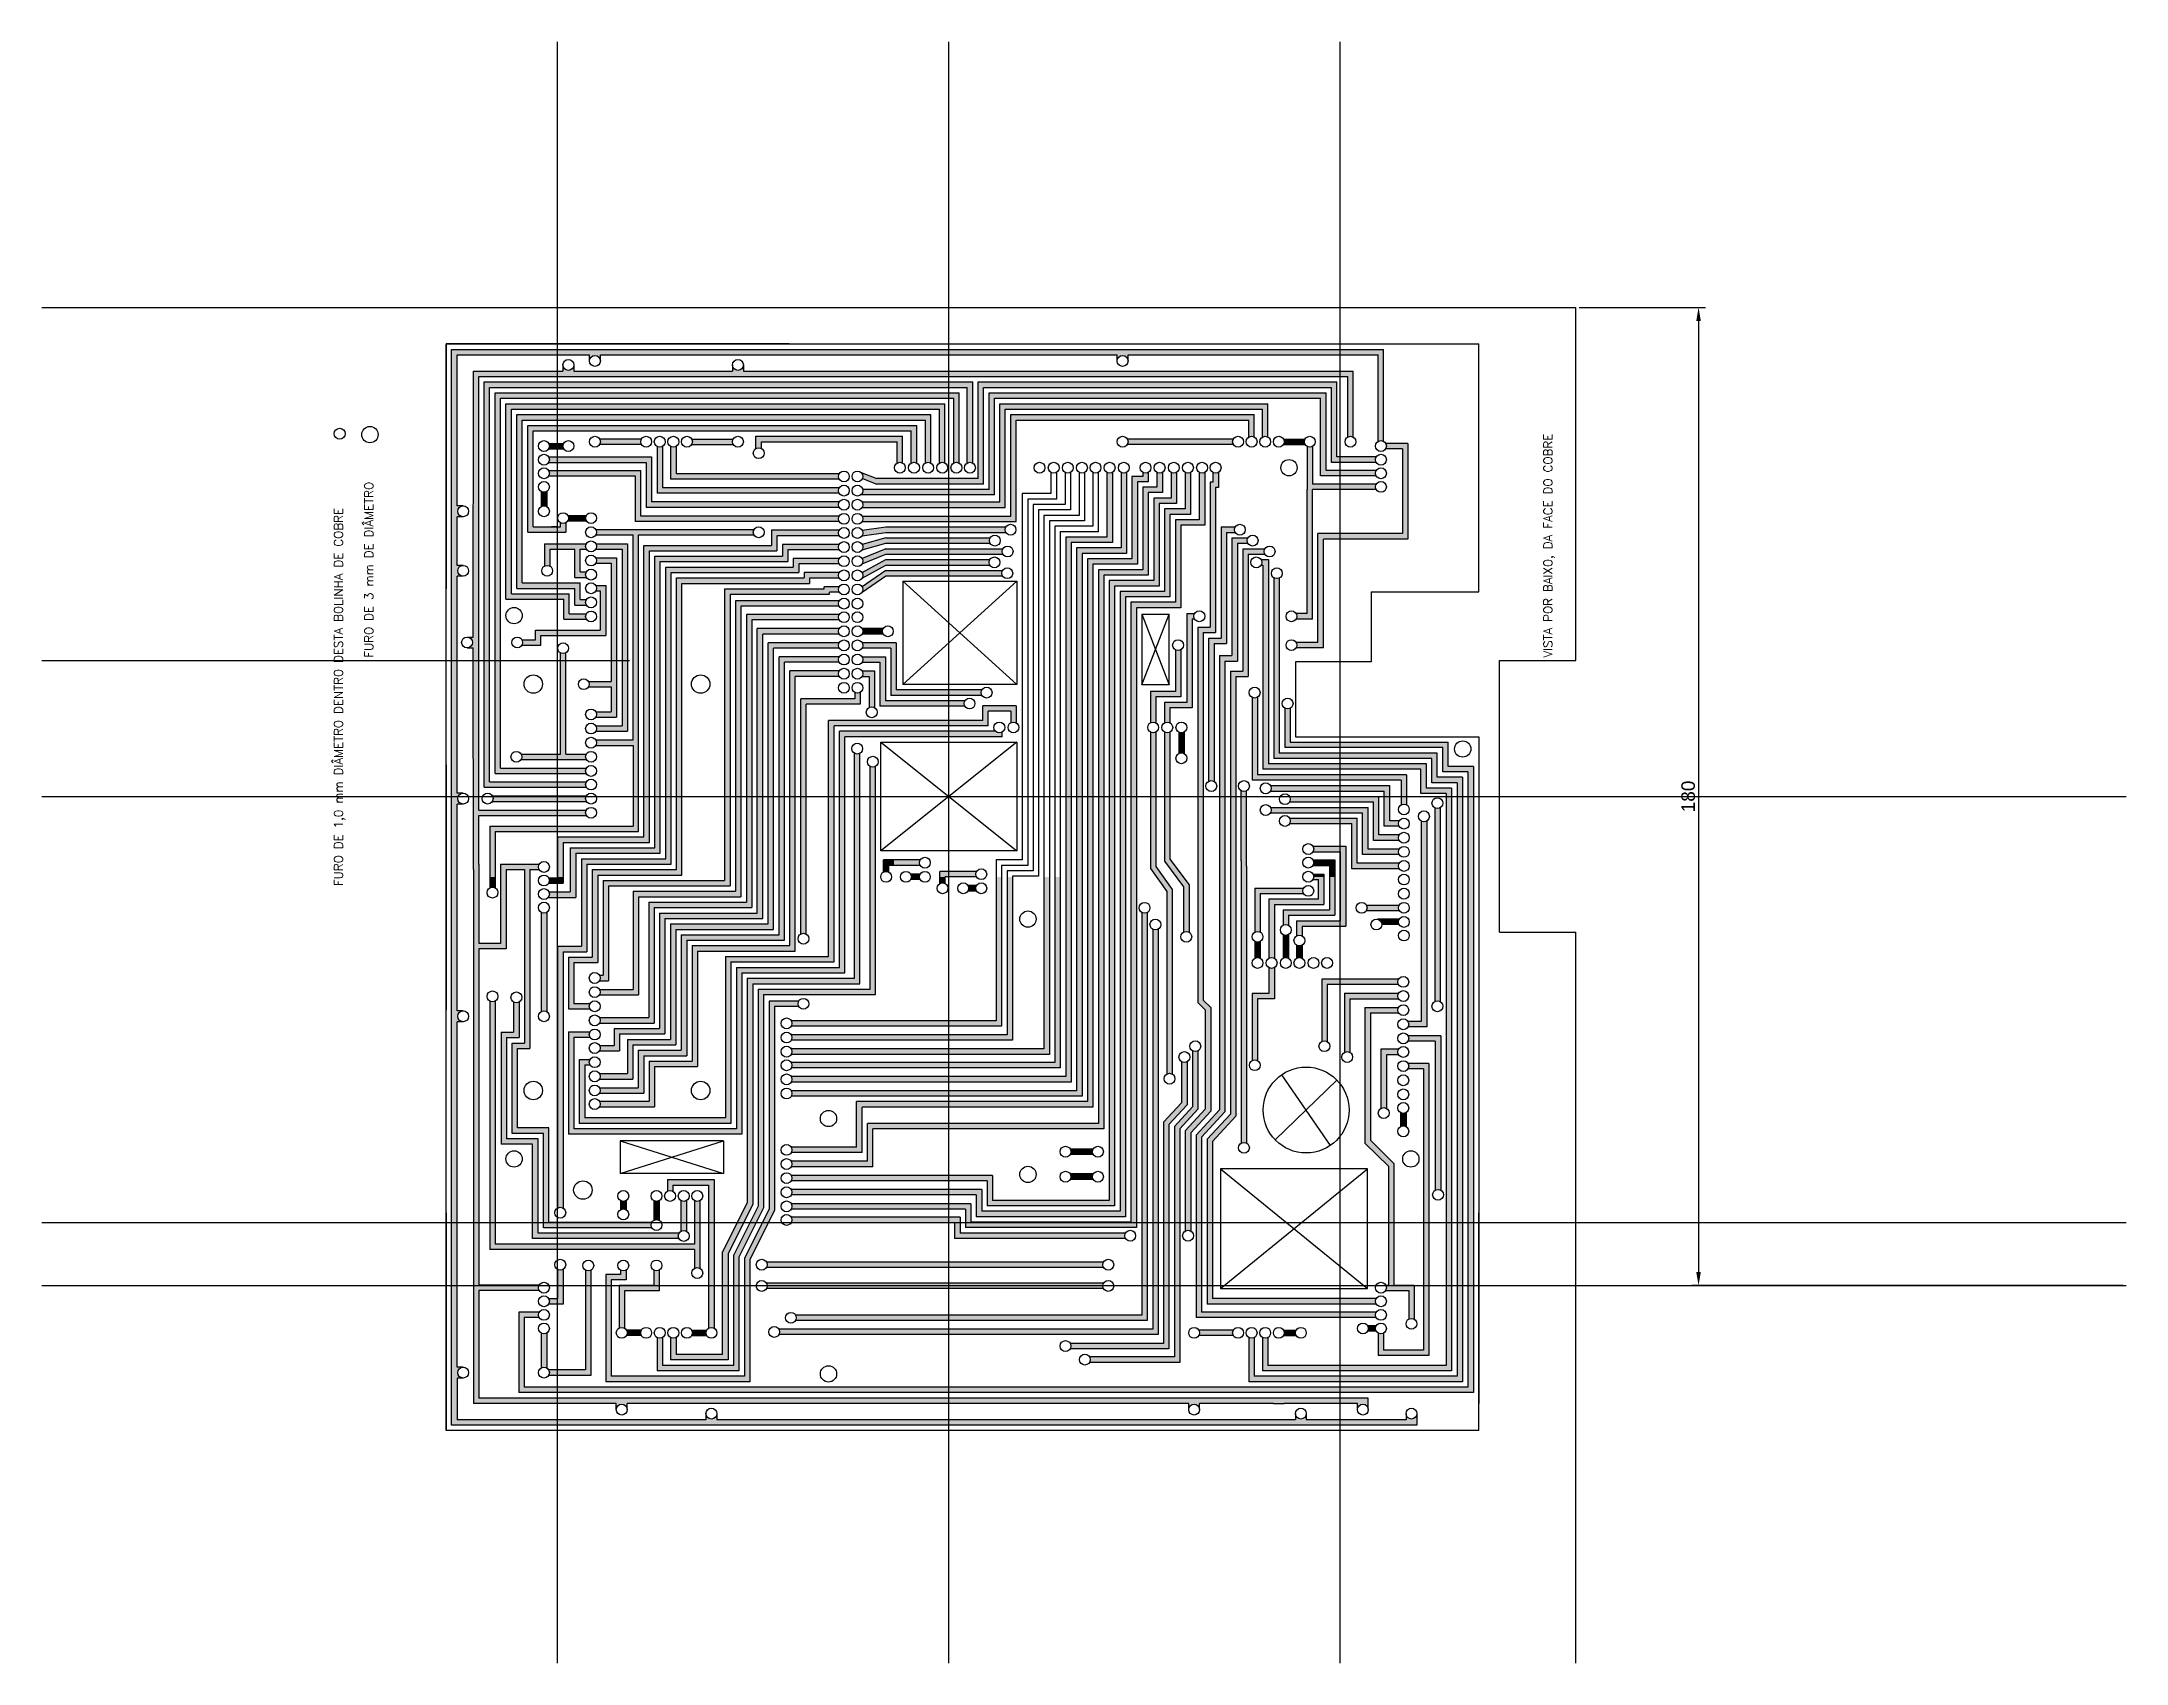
# Model space of a CAD drawing. Header units: millimetres. Extents: x -2849 to 258, y -823 to -139.
# Drawn here: x -1523.9 to -1140.3, y -823 to -524.6 of the extents above; entities that cross this region are included whole.
import ezdxf

# ---------------------------------------------------------------- set-up
doc = ezdxf.new("R2010")
doc.units = ezdxf.units.MM
doc.styles.add('200-R060', font='romans.shx', dxfattribs={"height": 30})
doc.styles.get("Standard").update_dxf_attribs({"font": 'arial.ttf'})
doc.dimstyles.new('ISO-25', dxfattribs={"dimtxt": 2.5, "dimasz": 2.5, "dimexe": 1.25, "dimexo": 0.625, "dimtad": 1, "dimtxsty": 'Standard', "dimcen": 2.5, "dimadec": 0, "dimazin": 0, "dimtfac": 1, "dimtmove": 0, "dimatfit": 3, "dimfxl": 1, "dimarcsym": 0})

msp = doc.modelspace()

# ---------------------------------------------------------------- texts
at = {"color": 2, "style": '200-R060'}
for s, p in [('VISTA POR BAIXO, DA FACE DO COBRE', (-1245.953, -637.936)), ('FURO DE 3 mm DE DIÂMETRO', (-1462.904, -637.955)), ('FURO DE 1,0 mm DIÂMETRO DENTRO DESTA BOLINHA DE COBRE', (-1468.504, -679.985))]:
    msp.add_text(s, height=1.6, rotation=90, dxfattribs=at).set_placement(p)

# ---------------------------------------------------------------- blocks, each defined once
blk = doc.blocks.new('*D87')
at = {"color": 0, "lineweight": -2, "transparency": 16777216}
for p, q in [((-1241.01, -573.49), (-1217.79, -573.49)), ((-1219.04, -575.99), (-1219.04, -750.99)), ((-1140.96, -753.49), (-1220.29, -753.49))]:
    blk.add_line(p, q, dxfattribs=at)
at = {"color": 0, "lineweight": 30, "transparency": 16777216}
for points in [[(-1219.46, -575.99), (-1218.62, -575.99), (-1219.04, -573.49)], [(-1219.46, -750.99), (-1218.62, -750.99), (-1219.04, -753.49)]]:
    blk.add_solid(points, dxfattribs=at)
at = {"layer": 'Defpoints', "color": 0, "lineweight": 30}
for p in [(-1241.64, -573.49), (-1219.04, -753.49), (-1140.33, -753.49)]:
    blk.add_point(p, dxfattribs=at)
at = {"color": 0, "lineweight": 30, "transparency": 16777216, "insert": (-1220.94, -663.49), "char_height": 2.5, "attachment_point": 5, "rotation": 90}
blk.add_mtext('180', dxfattribs=at)

# ---------------------------------------------------------------- dimensions: what is measured, and where the dimension line sits
at = {"color": 2, "lineweight": 30}
dim = msp.add_linear_dim(base=(-1219.039, -753.491), p1=(-1241.639, -573.491), p2=(-1140.334, -753.491), angle=90, dimstyle='ISO-25', override={"dimarcsym": 2}, dxfattribs=at)
dim.commit()
dim.dimension.update_dxf_attribs({"geometry": '*D87', "text_midpoint": (-1220.941, -663.491)})

# ---------------------------------------------------------------- hatches: boundary and pattern name
at = {"lineweight": 30}
for points in [[(-1448.48, -679.045), (-1448.48, -581.204), (-1367.106, -581.204), (-1367.106, -582.204), (-1421.099, -582.204), (-1421.099, -583.332, 0.4142136), (-1422.099, -582.332, 0.4142136), (-1423.099, -583.332), (-1423.099, -582.204), (-1447.48, -582.204), (-1447.48, -609.997), (-1446.352, -609.997, 1), (-1446.352, -611.997), (-1447.48, -611.997), (-1447.48, -620.957), (-1446.352, -620.957, 1), (-1446.352, -622.957), (-1447.48, -622.957), (-1447.48, -662.891), (-1446.352, -662.891, 1), (-1446.352, -664.891), (-1447.48, -664.891), (-1447.48, -679.045)], [(-1367.106, -582.204), (-1367.106, -581.204), (-1276.98, -581.204), (-1276.98, -598.138, 0.1316527), (-1277.48, -598.004, 0.1316527), (-1277.98, -598.138), (-1277.98, -582.204), (-1324.017, -582.204), (-1324.017, -583.332, 0.4142136), (-1325.017, -582.332, 0.4142136), (-1326.017, -583.332), (-1326.017, -582.204)], [(-1444.48, -679.045), (-1444.48, -676.954), (-1444.516, -636.144), (-1445.644, -636.144, 1), (-1445.644, -634.144), (-1444.516, -634.144), (-1444.48, -585.204), (-1427.987, -585.204), (-1427.987, -584.077, 0.4142136), (-1426.987, -585.077, 0.4142136), (-1425.987, -584.077), (-1425.987, -585.204), (-1396.796, -585.204), (-1396.796, -584.077, 0.4142136), (-1395.796, -585.077, 0.4142136), (-1394.796, -584.077), (-1394.796, -585.204), (-1367.106, -585.204), (-1367.106, -586.204), (-1443.48, -586.204), (-1443.48, -665.991), (-1423.692, -665.991, 0.2679496), (-1423.692, -666.991), (-1443.48, -666.991), (-1443.48, -675.954), (-1443.48, -679.045)], [(-1441.48, -588.204), (-1441.48, -660.791), (-1423.692, -660.791, 0.2679496), (-1423.692, -661.791), (-1442.48, -661.791), (-1442.48, -587.204), (-1367.106, -587.204), (-1367.106, -588.204)], [(-1440.48, -659.291), (-1440.48, -589.204), (-1367.106, -589.204), (-1367.106, -590.204), (-1439.48, -590.204), (-1439.48, -658.291), (-1423.692, -658.291, 0.2679496), (-1423.692, -659.291)], [(-1367.106, -605.991), (-1367.106, -604.991), (-1351.598, -604.991), (-1351.598, -587.204), (-1285.572, -587.204), (-1285.572, -601.004), (-1278.346, -601.004, 0.2679496), (-1278.346, -602.004), (-1286.572, -602.004), (-1286.572, -588.204), (-1350.598, -588.204), (-1350.598, -605.991)], [(-1367.106, -607.991), (-1367.106, -606.991), (-1349.598, -606.991), (-1349.598, -589.204), (-1287.572, -589.204), (-1287.572, -603.504), (-1278.346, -603.504, 0.2679496), (-1278.346, -604.504), (-1288.572, -604.504), (-1288.572, -590.204), (-1348.598, -590.204), (-1348.598, -607.991)], [(-1367.106, -610.291), (-1367.106, -609.291), (-1347.598, -609.291), (-1347.598, -591.204), (-1298.28, -591.204), (-1298.28, -597.338, 0.1316527), (-1298.78, -597.204, 0.1316527), (-1299.28, -597.338), (-1299.28, -592.204), (-1346.598, -592.204), (-1346.598, -610.291)], [(-1367.106, -612.891), (-1367.106, -611.891), (-1345.598, -611.891), (-1345.598, -593.204), (-1300.78, -593.204), (-1300.78, -597.338, 0.1316527), (-1301.28, -597.204, 0.1316527), (-1301.78, -597.338), (-1301.78, -594.204), (-1344.598, -594.204), (-1344.598, -612.891)], [(-1421.233, -598.704, 0.2679496), (-1421.233, -597.704), (-1413.546, -597.704, 0.2679496), (-1413.546, -598.704)], [(-1404.314, -598.704, 0.2679496), (-1404.314, -597.704), (-1396.662, -597.704, 0.2679496), (-1396.662, -598.704)], [(-1324.151, -598.704, 0.2679496), (-1324.151, -597.704), (-1304.646, -597.704, 0.2679496), (-1304.646, -598.704)], [(-1295.414, -598.704, 0.2679496), (-1295.414, -597.704), (-1291.433, -597.704, 0.2679496), (-1291.433, -598.704)], [(-1430.614, -599.504, 0.2679496), (-1430.614, -598.504), (-1427.853, -598.504, 0.2679496), (-1427.853, -599.504)], [(-1430.614, -602.004, 0.2679496), (-1430.614, -601.004), (-1411.68, -601.004), (-1411.68, -609.291), (-1377.164, -609.291, 0.2679496), (-1377.164, -610.291), (-1412.68, -610.291), (-1412.68, -602.004)], [(-1410.68, -607.691), (-1410.68, -599.07, 0.1316527), (-1410.18, -599.204, 0.1316527), (-1409.68, -599.07), (-1409.68, -606.691), (-1377.164, -606.691, 0.2679496), (-1377.164, -607.691)], [(-1408.18, -605.091), (-1408.18, -599.07, 0.1316527), (-1407.68, -599.204, 0.1316527), (-1407.18, -599.07), (-1407.18, -604.091), (-1377.164, -604.091, 0.2679496), (-1377.164, -605.091)], [(-1288.065, -616.117), (-1288.065, -636.133), (-1293.078, -636.133, 0.2679496), (-1293.078, -635.133), (-1289.065, -635.133), (-1289.065, -615.117), (-1273.524, -615.117), (-1273.524, -599.504), (-1276.614, -599.504, 0.2679496), (-1276.614, -598.504), (-1272.524, -598.504), (-1272.524, -616.117)], [(-1430.614, -604.504, 0.2679496), (-1430.614, -603.504), (-1413.68, -603.504), (-1413.68, -611.891), (-1377.164, -611.891, 0.2679496), (-1377.164, -612.891), (-1414.68, -612.891), (-1414.68, -604.504)], [(-1370.233, -605.991), (-1372.867, -604.957, 0.3084169), (-1373.118, -603.858), (-1370.233, -604.991), (-1367.106, -604.991), (-1367.106, -605.991)], [(-1335.48, -678.311), (-1335.48, -615.757), (-1327.898, -615.757), (-1327.898, -603.857, 0.1316527), (-1327.398, -603.991, 0.1316527), (-1326.898, -603.857), (-1326.898, -616.757), (-1334.48, -616.757), (-1334.48, -678.311)], [(-1333.48, -678.311), (-1333.48, -617.757), (-1325.298, -617.757), (-1325.298, -603.857, 0.1316527), (-1324.798, -603.991, 0.1316527), (-1324.298, -603.857), (-1324.298, -618.757), (-1332.48, -618.757), (-1332.48, -678.311)], [(-1331.48, -678.311), (-1331.48, -619.757), (-1323.298, -619.757), (-1323.298, -604.574), (-1321.298, -604.574), (-1321.298, -603.857, 0.1316527), (-1320.798, -603.991, 0.1316527), (-1320.298, -603.857), (-1320.298, -605.574), (-1322.298, -605.574), (-1322.298, -620.757), (-1330.48, -620.757), (-1330.48, -678.311)], [(-1329.48, -678.311), (-1329.48, -621.757), (-1321.298, -621.757), (-1321.298, -606.574), (-1318.698, -606.574), (-1318.698, -603.857, 0.1316527), (-1318.198, -603.991, 0.1316527), (-1317.698, -603.857), (-1317.698, -607.574), (-1320.298, -607.574), (-1320.298, -622.757), (-1328.48, -622.757), (-1328.48, -678.311)], [(-1327.48, -678.311), (-1327.48, -623.757), (-1319.298, -623.757), (-1319.298, -608.574), (-1316.098, -608.574), (-1316.098, -603.857, 0.1316527), (-1315.598, -603.991, 0.1316527), (-1315.098, -603.857), (-1315.098, -609.574), (-1318.298, -609.574), (-1318.298, -624.757), (-1326.48, -624.757), (-1326.48, -678.311)], [(-1325.48, -678.311), (-1325.48, -625.757), (-1317.298, -625.757), (-1317.298, -610.574), (-1313.498, -610.574), (-1313.498, -603.857, 0.1316527), (-1312.998, -603.991, 0.1316527), (-1312.498, -603.857), (-1312.498, -611.574), (-1316.298, -611.574), (-1316.298, -626.757), (-1324.48, -626.757), (-1324.48, -678.311)], [(-1323.48, -678.311), (-1323.48, -627.757), (-1315.298, -627.757), (-1315.298, -612.574), (-1310.898, -612.574), (-1310.898, -603.857, 0.1316527), (-1310.398, -603.991, 0.1316527), (-1309.898, -603.857), (-1309.898, -613.574), (-1314.298, -613.574), (-1314.298, -628.757), (-1322.48, -628.757), (-1322.48, -678.311)], [(-1311.191, -678.311), (-1311.191, -632.332), (-1308.898, -632.332), (-1308.898, -605.644), (-1308.398, -605.644), (-1308.398, -603.857, 0.1316527), (-1307.898, -603.991, 0.1316527), (-1307.398, -603.857), (-1307.398, -606.644), (-1307.898, -606.644), (-1307.898, -633.332), (-1310.191, -633.332), (-1310.191, -678.311)], [(-1431.98, -610.131), (-1431.98, -607.37, 0.1316527), (-1431.48, -607.504, 0.1316527), (-1430.98, -607.37), (-1430.98, -610.131, 0.1316527), (-1431.48, -609.997, 0.1316527)], [(-1373.198, -607.991, 0.2898896), (-1372.818, -606.991), (-1367.106, -606.991), (-1367.106, -607.991)], [(-1372.932, -610.291, 0.2679496), (-1372.932, -609.291), (-1367.106, -609.291), (-1367.106, -610.291)], [(-1372.932, -612.891, 0.2679496), (-1372.932, -611.891), (-1367.106, -611.891), (-1367.106, -612.891)], [(-1440.454, -669.945), (-1440.454, -679.045), (-1441.454, -679.045), (-1441.454, -668.945), (-1415.091, -668.945), (-1415.091, -654.091), (-1421.96, -654.091, 0.2679496), (-1421.96, -653.091), (-1415.091, -653.091), (-1415.091, -615.364), (-1421.96, -615.364, 0.2679496), (-1421.96, -614.364), (-1392.842, -614.364, 0.2679496), (-1392.842, -615.364), (-1414.091, -615.364), (-1414.091, -669.945)], [(-1430.396, -617.964), (-1430.396, -621.091, 0.1316527), (-1430.896, -620.957, 0.1316527), (-1431.396, -621.091), (-1431.396, -616.964), (-1423.692, -616.964, 0.2679496), (-1423.692, -617.964), (-1424.817, -617.964), (-1424.817, -622.164), (-1423.692, -622.164, 0.2679496), (-1423.692, -623.164), (-1425.817, -623.164), (-1425.817, -617.964)], [(-1427.982, -671.945), (-1427.982, -679.045), (-1430.484, -679.045, 0.1547701), (-1430.614, -678.454), (-1428.982, -678.454), (-1428.982, -670.945), (-1413.091, -670.945), (-1413.091, -617.27), (-1389.615, -617.27), (-1389.615, -614.491), (-1377.164, -614.491, 0.2679496), (-1377.164, -615.491), (-1388.615, -615.491), (-1388.615, -618.27), (-1412.091, -618.27), (-1412.091, -671.945)], [(-1372.932, -615.491, 0.2679496), (-1372.932, -614.491), (-1368.584, -613.891), (-1367.106, -613.891), (-1367.106, -614.891), (-1368.584, -614.891)], [(-1372.932, -618.091, 0.2679496), (-1372.932, -617.091), (-1368.584, -615.891), (-1367.106, -615.891), (-1367.106, -616.891), (-1368.584, -616.891)], [(-1367.106, -614.891), (-1367.106, -613.891), (-1346.491, -613.891, 0.2679782), (-1346.505, -614.891)], [(-1367.106, -616.891), (-1367.106, -615.891), (-1349.384, -615.891, 0.2679782), (-1349.398, -616.891)], [(-1308.691, -660.574, 0.1316527), (-1309.191, -660.708), (-1309.191, -634.332), (-1306.891, -634.332), (-1306.891, -613.891), (-1304.3, -613.891, 0.2679782), (-1304.314, -614.891), (-1305.891, -614.891), (-1305.891, -635.332), (-1308.191, -635.332), (-1308.191, -660.708, 0.1316527)], [(-1307.191, -678.311), (-1307.191, -637.563), (-1304.891, -637.563), (-1304.891, -615.891), (-1301.952, -615.891, 0.2679782), (-1301.966, -616.891), (-1303.891, -616.891), (-1303.891, -638.563), (-1306.191, -638.563), (-1306.191, -678.311)], [(-1368.584, -618.891), (-1372.932, -620.691, 0.2679496), (-1372.932, -619.691), (-1368.584, -617.891), (-1367.106, -617.891), (-1367.106, -618.891)], [(-1368.584, -620.891), (-1372.932, -623.291, 0.2679496), (-1372.932, -622.291), (-1368.584, -619.891), (-1367.106, -619.891), (-1367.106, -620.891)], [(-1367.106, -618.891), (-1367.106, -617.891), (-1347.036, -617.891, 0.2679782), (-1347.05, -618.891)], [(-1367.106, -620.891), (-1367.106, -619.891), (-1349.45, -619.891, 0.2679782), (-1349.463, -620.891)], [(-1305.191, -678.311), (-1305.191, -640.433), (-1302.891, -640.433), (-1302.891, -617.891), (-1298.83, -617.891, 0.2679782), (-1298.844, -618.891), (-1301.891, -618.891), (-1301.891, -641.433), (-1304.191, -641.433), (-1304.191, -678.311)], [(-1265.48, -678.311), (-1265.48, -662.949), (-1270.114, -662.949), (-1270.114, -658.491), (-1299.191, -658.491), (-1299.191, -620.891), (-1299.538, -620.891, 0.2679782), (-1299.551, -619.891), (-1298.191, -619.891), (-1298.191, -657.491), (-1269.114, -657.491), (-1269.114, -661.949), (-1264.48, -661.949), (-1264.48, -678.311)], [(-1432.058, -633.864), (-1432.058, -635.644), (-1435.54, -635.644, 0.2679496), (-1435.54, -634.644), (-1433.058, -634.644), (-1433.058, -632.864), (-1421.116, -632.864), (-1421.116, -625.664), (-1421.96, -625.664, 0.2679496), (-1421.96, -624.664), (-1420.116, -624.664), (-1420.116, -633.864)], [(-1368.584, -622.891), (-1372.932, -625.891, 0.2679496), (-1372.932, -624.891), (-1368.584, -621.891), (-1367.106, -621.891), (-1367.106, -622.891)], [(-1367.106, -622.891), (-1367.106, -621.891), (-1347.102, -621.891, 0.2679782), (-1347.115, -622.891)], [(-1263.48, -678.311), (-1263.48, -660.949), (-1268.114, -660.949), (-1268.114, -656.491), (-1297.191, -656.491), (-1297.191, -623.236, 0.147642), (-1296.637, -623.403, 0.1162859), (-1296.191, -623.298), (-1296.191, -655.491), (-1267.114, -655.491), (-1267.114, -659.949), (-1262.48, -659.949), (-1262.48, -678.311)], [(-1372.932, -633.591, 0.2679496), (-1372.932, -632.591), (-1369.073, -632.591, 0.2679496), (-1369.073, -633.591)], [(-1316.298, -647.164), (-1316.298, -649.925, 0.1316527), (-1316.798, -649.791, 0.1316527), (-1317.298, -649.925), (-1317.298, -646.164), (-1313.197, -646.164), (-1313.197, -629.82), (-1311.757, -629.82, 0.2679782), (-1311.771, -630.82), (-1312.197, -630.82), (-1312.197, -647.164)], [(-1372.932, -636.191, 0.2679496), (-1372.932, -635.191), (-1367.106, -635.191), (-1367.106, -644.881), (-1367.67, -644.881), (-1367.67, -636.191)], [(-1367.106, -644.881), (-1367.106, -635.191), (-1366.67, -635.191), (-1366.67, -643.881), (-1350.907, -643.881, 0.2679496), (-1350.907, -644.881)], [(-1318.898, -645.164), (-1318.898, -649.925, 0.1316527), (-1319.398, -649.791, 0.1316527), (-1319.898, -649.925), (-1319.898, -644.164), (-1315.307, -644.164), (-1315.307, -636.499, 0.1316527), (-1314.807, -636.633, 0.1316527), (-1314.307, -636.499), (-1314.307, -645.164)], [(-1435.694, -656.691, 0.2679496), (-1435.694, -655.691), (-1428.46, -655.691), (-1428.46, -637.065, 0.1316527), (-1427.96, -637.199, 0.1316527), (-1427.46, -637.065), (-1427.46, -655.691), (-1423.692, -655.691, 0.2679496), (-1423.692, -656.691)], [(-1369.67, -646.881), (-1369.67, -638.791), (-1372.932, -638.791, 0.2679496), (-1372.932, -637.791), (-1368.67, -637.791), (-1368.67, -645.881), (-1367.106, -645.881), (-1367.106, -646.881)], [(-1371.17, -646.991, 0.1316527), (-1371.67, -647.125), (-1371.67, -641.391), (-1372.932, -641.391, 0.2679496), (-1372.932, -640.391), (-1370.67, -640.391), (-1370.67, -647.125, 0.1316527)], [(-1367.106, -646.881), (-1367.106, -645.881), (-1354.046, -645.881, 0.2679496), (-1354.046, -646.881)], [(-1367.106, -650.491), (-1367.106, -649.491), (-1350.723, -649.491), (-1350.723, -646.778), (-1344.598, -646.778), (-1344.598, -649.925, 0.1316527), (-1345.098, -649.791, 0.1316527), (-1345.598, -649.925), (-1345.598, -647.778), (-1349.723, -647.778), (-1349.723, -650.491)], [(-1273.766, -665.013), (-1273.766, -660.491), (-1301.191, -660.491), (-1301.191, -645.265, 0.1221982), (-1300.723, -645.381, 0.141339), (-1300.191, -645.228), (-1300.191, -659.491), (-1272.766, -659.491), (-1272.766, -665.013, 0.1316527), (-1273.266, -664.879, 0.1316527)], [(-1261.48, -678.311), (-1261.48, -658.949), (-1266.114, -658.949), (-1266.114, -654.491), (-1295.191, -654.491), (-1295.191, -647.23, 0.1404097), (-1294.661, -647.381, 0.1230855), (-1294.191, -647.264), (-1294.191, -653.491), (-1265.114, -653.491), (-1265.114, -657.949), (-1260.48, -657.949), (-1260.48, -678.311)], [(-1367.106, -652.491), (-1367.106, -651.491), (-1348.412, -651.491, 0.2015124), (-1347.698, -651.791, 0.1316527), (-1347.198, -651.657), (-1347.198, -652.491)], [(-1319.898, -676.729), (-1319.898, -670.952), (-1319.898, -651.657, 0.1316527), (-1319.398, -651.791, 0.1316527), (-1318.898, -651.657), (-1318.898, -670.952), (-1318.898, -676.354), (-1317.501, -678.311), (-1318.768, -678.311)], [(-1317.298, -675.409), (-1317.298, -651.657, 0.1316527), (-1316.798, -651.791, 0.1316527), (-1316.298, -651.657), (-1316.298, -675.035), (-1313.847, -678.311), (-1315.127, -678.311)], [(-1314.198, -655.465, 0.1316527), (-1314.698, -655.599), (-1314.698, -651.657, 0.1316527), (-1314.198, -651.791, 0.1316527), (-1313.698, -651.657), (-1313.698, -655.599, 0.1316527)], [(-1440.996, -664.391, 0.2679496), (-1440.996, -663.391), (-1423.692, -663.391, 0.2679496), (-1423.692, -664.391)], [(-1276.86, -668.979), (-1276.86, -662.491), (-1297.816, -662.491, 0.2679496), (-1297.816, -661.491), (-1275.86, -661.491), (-1275.86, -667.979), (-1274.132, -667.979, 0.2679496), (-1274.132, -668.979)], [(-1278.86, -671.579), (-1278.86, -664.491), (-1294.287, -664.491, 0.2679496), (-1294.287, -663.491), (-1277.86, -663.491), (-1277.86, -670.579), (-1274.132, -670.579, 0.2679496), (-1274.132, -671.579)], [(-1280.86, -674.179), (-1280.86, -666.491), (-1297.816, -666.491, 0.2679496), (-1297.816, -665.491), (-1279.86, -665.491), (-1279.86, -673.179), (-1274.132, -673.179, 0.2679496), (-1274.132, -674.179)], [(-1294.287, -668.491, 0.2679496), (-1294.287, -667.491), (-1281.86, -667.491), (-1281.86, -675.779), (-1274.132, -675.779, 0.2679496), (-1274.132, -676.779), (-1282.86, -676.779), (-1282.86, -668.491)], [(-1270.064, -678.311), (-1270.064, -668.012, 0.1316527), (-1269.564, -668.146, 0.1316527), (-1269.064, -668.012), (-1269.064, -678.311)], [(-1349.929, -738.835), (-1349.929, -734.235), (-1367.657, -734.235), (-1367.657, -733.235), (-1348.929, -733.235), (-1348.929, -737.835), (-1327.48, -737.835), (-1327.48, -674.401), (-1326.48, -674.401), (-1326.48, -738.835)], [(-1289.984, -673.664, 0.2679496), (-1289.984, -672.664), (-1283.966, -672.664), (-1283.966, -678.311), (-1284.966, -678.311), (-1284.966, -673.664)], [(-1448.48, -779.204), (-1448.48, -678.311), (-1447.48, -678.311), (-1447.48, -702.936), (-1446.352, -702.936, 1), (-1446.352, -704.936), (-1447.48, -704.936), (-1447.48, -768.533), (-1446.352, -768.533, 1), (-1446.352, -770.533), (-1447.48, -770.533), (-1447.48, -778.204), (-1401.687, -778.204), (-1401.687, -777.077, 0.4142136), (-1400.687, -778.077, 0.4142136), (-1399.687, -777.077), (-1399.687, -778.204), (-1367.106, -778.204), (-1367.106, -779.204)], [(-1444.48, -775.204), (-1444.48, -754.404), (-1444.48, -678.311), (-1443.48, -678.311), (-1443.48, -690.543), (-1439.456, -690.543), (-1439.456, -678.311), (-1438.456, -678.311), (-1438.456, -691.543), (-1443.48, -691.543), (-1443.48, -753.404), (-1432.346, -753.404, 0.2679496), (-1432.346, -754.404), (-1443.48, -754.404), (-1443.48, -774.204), (-1367.106, -774.204), (-1367.106, -775.204), (-1416.173, -775.204), (-1416.173, -776.332, 0.4142136), (-1417.173, -775.332, 0.4142136), (-1418.173, -776.332), (-1418.173, -775.204)], [(-1440.954, -680.177, 0.1316527), (-1441.454, -680.311), (-1441.454, -678.311), (-1440.454, -678.311), (-1440.454, -680.311, 0.1316527)], [(-1435.06, -678.311), (-1435.06, -676.954), (-1438.456, -676.954), (-1438.456, -678.311), (-1439.456, -678.311), (-1439.456, -675.954), (-1432.346, -675.954, 0.2679496), (-1432.346, -676.954), (-1434.06, -676.954), (-1434.06, -678.311)], [(-1436.36, -709.876), (-1436.36, -724.504), (-1430.573, -724.504), (-1430.573, -741.872), (-1411.643, -741.872, 0.2679496), (-1411.643, -742.872), (-1431.573, -742.872), (-1431.573, -725.504), (-1437.36, -725.504), (-1437.36, -708.876), (-1435.06, -708.876), (-1435.06, -678.311), (-1434.06, -678.311), (-1434.06, -709.876)], [(-1430.68, -682.054, 0.270046), (-1430.563, -681.054), (-1426.646, -681.054), (-1426.646, -678.311), (-1425.646, -678.311), (-1425.646, -682.054)], [(-1430.614, -679.454, 0.2679496), (-1430.614, -678.454), (-1428.982, -678.454), (-1428.982, -678.311), (-1427.982, -678.311), (-1427.982, -679.454)], [(-1428.98, -739.232), (-1428.98, -717.306), (-1428.98, -691.054), (-1424.588, -691.054), (-1424.588, -678.311), (-1423.588, -678.311), (-1423.588, -692.054), (-1427.98, -692.054), (-1427.98, -716.306), (-1427.98, -739.232, 0.1316527), (-1428.48, -739.098, 0.1316527)], [(-1425.98, -694.054), (-1425.98, -701.598), (-1423.004, -701.598, 0.2679496), (-1423.004, -702.598), (-1426.98, -702.598), (-1426.98, -693.054), (-1422.588, -693.054), (-1422.588, -678.311), (-1421.588, -678.311), (-1421.588, -694.054)], [(-1410.68, -769.204), (-1410.68, -763.07, 0.1316527), (-1410.18, -763.204, 0.1316527), (-1409.68, -763.07), (-1409.68, -768.204), (-1396.608, -768.204), (-1396.608, -747.943), (-1392.077, -738.895), (-1392.077, -698.945), (-1371.48, -698.945), (-1371.48, -678.311), (-1370.48, -678.311), (-1370.48, -699.945), (-1391.077, -699.945), (-1391.077, -739.21), (-1395.608, -748.258), (-1395.608, -769.204)], [(-1384.238, -688.8), (-1384.238, -678.311), (-1383.238, -678.311), (-1383.238, -688.8, 0.1316527), (-1383.738, -688.666, 0.1316527)], [(-1368.526, -677.28, 0.1316527), (-1369.026, -677.414), (-1369.026, -675.18), (-1367.106, -675.18), (-1367.106, -676.18), (-1368.026, -676.18), (-1368.026, -677.414, 0.1316527)], [(-1367.106, -676.18), (-1367.106, -675.18), (-1362.261, -675.18, 0.2679496), (-1362.261, -676.18)], [(-1367.106, -773.204), (-1367.106, -772.204), (-1261.48, -772.204), (-1261.48, -678.311), (-1260.48, -678.311), (-1260.48, -773.204)], [(-1351.929, -742.835), (-1353.929, -742.835), (-1353.929, -739.435), (-1367.106, -739.435), (-1367.106, -738.435), (-1352.929, -738.435), (-1352.929, -741.835), (-1323.48, -741.835), (-1323.48, -678.311), (-1322.48, -678.311), (-1322.48, -742.835)], [(-1363.877, -678.311, 0.1396167), (-1364.011, -677.78), (-1362.261, -677.78, 0.1396167), (-1362.395, -678.311)], [(-1364.011, -678.78, 0.123705), (-1363.877, -678.311), (-1362.395, -678.311, 0.123705), (-1362.261, -678.78)], [(-1357.647, -678.293), (-1358.647, -678.293), (-1358.647, -677.293), (-1351.883, -677.293, 0.2679496), (-1351.883, -678.293)], [(-1358.647, -679.527), (-1358.647, -678.311), (-1357.647, -678.311), (-1357.647, -679.527, 0.1316527), (-1358.147, -679.393, 0.1316527)], [(-1316.878, -714.577), (-1316.878, -680.957), (-1318.768, -678.311), (-1317.501, -678.311), (-1315.878, -680.583), (-1315.878, -714.577, 0.1316527), (-1316.378, -714.443, 0.1316527)], [(-1313.791, -688.449), (-1313.791, -680.097), (-1315.127, -678.311), (-1313.847, -678.311), (-1312.791, -679.723), (-1312.791, -688.449, 0.1316527), (-1313.291, -688.315, 0.1316527)], [(-1311.191, -701.418), (-1311.191, -678.311), (-1310.191, -678.311), (-1310.191, -700.992), (-1308.796, -702.328), (-1308.796, -721.415), (-1312.48, -725.414), (-1312.48, -743.469, 0.1316527), (-1312.98, -743.335, 0.1316527), (-1313.48, -743.469), (-1313.48, -725.023), (-1309.796, -721.025), (-1309.796, -702.755)], [(-1310.48, -726.195), (-1310.48, -758.404), (-1278.346, -758.404, 0.2679496), (-1278.346, -759.404), (-1311.48, -759.404), (-1311.48, -725.804), (-1307.191, -721.149), (-1307.191, -678.311), (-1306.191, -678.311), (-1306.191, -721.539)], [(-1303.191, -727.282), (-1303.191, -678.311), (-1302.191, -678.311), (-1302.191, -727.282, 0.1316527), (-1302.691, -727.148, 0.1316527)], [(-1301.78, -771.204), (-1301.78, -763.07, 0.1316527), (-1301.28, -763.204, 0.1316527), (-1300.78, -763.07), (-1300.78, -770.204), (-1263.48, -770.204), (-1263.48, -678.311), (-1262.48, -678.311), (-1262.48, -771.204)], [(-1299.28, -769.204), (-1299.28, -763.07, 0.1316527), (-1298.78, -763.204, 0.1316527), (-1298.28, -763.07), (-1298.28, -768.204), (-1265.48, -768.204), (-1265.48, -678.311), (-1264.48, -678.311), (-1264.48, -769.204)], [(-1298.091, -693.259), (-1298.091, -682.352), (-1288.966, -682.352), (-1288.966, -678.764), (-1289.984, -678.764, 0.1196535), (-1289.851, -678.311), (-1287.966, -678.311), (-1287.966, -683.352), (-1297.091, -683.352), (-1297.091, -693.259, 0.1316527), (-1297.591, -693.125, 0.1316527)], [(-1294.491, -685.352), (-1294.491, -687.19, 0.1316527), (-1294.991, -687.056, 0.1316527), (-1295.491, -687.19), (-1295.491, -684.352), (-1286.966, -684.352), (-1286.966, -678.311), (-1285.966, -678.311), (-1285.966, -685.352)], [(-1291.991, -687.352), (-1291.991, -689.137, 0.1316527), (-1292.491, -689.003, 0.1316527), (-1292.991, -689.137), (-1292.991, -686.352), (-1284.966, -686.352), (-1284.966, -678.311), (-1283.966, -678.311), (-1283.966, -687.352)], [(-1289.851, -678.311, 0.1436893), (-1289.984, -677.764), (-1287.966, -677.764), (-1287.966, -678.311)], [(-1272.503, -705.916, 0.2679496), (-1272.503, -704.916), (-1270.064, -704.916), (-1270.064, -678.311), (-1269.064, -678.311), (-1269.064, -705.916)], [(-1353.474, -680.893, 0.2679496), (-1353.474, -679.893), (-1351.883, -679.893, 0.2679496), (-1351.883, -680.893)], [(-1300.691, -688.449), (-1300.691, -680.352), (-1291.709, -680.352, 0.2679782), (-1291.723, -681.352), (-1299.691, -681.352), (-1299.691, -688.449, 0.1316527), (-1300.191, -688.315, 0.1316527)], [(-1367.106, -759.94), (-1367.106, -758.94), (-1321.48, -758.94), (-1321.48, -684.852, 0.1316527), (-1320.98, -684.986, 0.1316527), (-1320.48, -684.852), (-1320.48, -759.94)], [(-1280.17, -684.486, 0.2679496), (-1280.17, -683.486), (-1274.136, -683.486, 0.2679601), (-1274.128, -684.486)], [(-1277.318, -687.079, 0.3592392), (-1278.106, -686.079), (-1274.132, -686.079, 0.2679496), (-1274.132, -687.079)], [(-1367.106, -762.54), (-1367.106, -761.54), (-1319.48, -761.54), (-1319.48, -687.922, 0.1316527), (-1318.98, -688.056, 0.1316527), (-1318.48, -687.922), (-1318.48, -762.54)], [(-1300.691, -693.259), (-1300.691, -690.181, 0.1316527), (-1300.191, -690.315, 0.1316527), (-1299.691, -690.181), (-1299.691, -693.259, 0.1316527), (-1300.191, -693.125, 0.1316527)], [(-1295.491, -693.259), (-1295.491, -688.922, 0.1316527), (-1294.991, -689.056, 0.1316527), (-1294.491, -688.922), (-1294.491, -693.259, 0.1316527), (-1294.991, -693.125, 0.1316527)], [(-1300.191, -700.755), (-1300.191, -712.082, 0.1316527), (-1300.691, -711.948, 0.1316527), (-1301.191, -712.082), (-1301.191, -699.755), (-1298.091, -699.755), (-1298.091, -694.991, 0.1316527), (-1297.591, -695.125, 0.1316527), (-1297.091, -694.991), (-1297.091, -700.755)], [(-1287.887, -708.448, 0.1316527), (-1288.387, -708.582), (-1288.387, -697.116), (-1274.235, -697.116, 0.2679496), (-1274.235, -698.116), (-1287.387, -698.116), (-1287.387, -708.582, 0.1316527)], [(-1441.454, -746.872), (-1441.454, -701.142, 0.1316527), (-1440.954, -701.276, 0.1316527), (-1440.454, -701.142), (-1440.454, -745.872), (-1403.777, -745.872), (-1403.777, -737.881, 0.1316527), (-1403.277, -738.015, 0.1316527), (-1402.777, -737.881), (-1402.777, -746.872), (-1402.777, -750.33, 0.1316527), (-1403.277, -750.196, 0.1316527), (-1403.777, -750.33), (-1403.777, -746.872)], [(-1420.101, -771.204), (-1420.101, -751.476), (-1417.388, -751.476), (-1417.388, -750.682, 0.1316527), (-1416.888, -750.815, 0.1316527), (-1416.388, -750.682), (-1416.388, -752.476), (-1419.101, -752.476), (-1419.101, -770.204), (-1394.608, -770.204), (-1394.608, -748.485), (-1390.077, -739.437), (-1390.077, -701.146), (-1384.604, -701.146, 0.2679496), (-1384.604, -702.146), (-1389.077, -702.146), (-1389.077, -739.664), (-1393.608, -748.712), (-1393.608, -771.204)], [(-1284.191, -710.582), (-1284.191, -699.705), (-1274.228, -699.705, 0.2679782), (-1274.241, -700.705), (-1283.191, -700.705), (-1283.191, -710.582, 0.1316527), (-1283.691, -710.448, 0.1316527)], [(-1385.987, -705.757, 0.2679496), (-1385.987, -704.757), (-1367.106, -704.757), (-1367.106, -705.757)], [(-1280.418, -727.28), (-1280.418, -702.305), (-1274.228, -702.305, 0.2679782), (-1274.241, -703.305), (-1279.418, -703.305), (-1279.418, -726.759), (-1275.017, -731.073), (-1275.017, -753.404), (-1271.361, -753.404), (-1271.361, -759.678, 0.1316527), (-1271.861, -759.544, 0.1316527), (-1272.361, -759.678), (-1272.361, -754.404), (-1276.614, -754.404, 0.2679496), (-1276.614, -753.404), (-1276.017, -753.404), (-1276.017, -731.594)], [(-1385.987, -708.357, 0.2679496), (-1385.987, -707.357), (-1367.106, -707.357), (-1367.106, -708.357)], [(-1385.987, -710.957, 0.2679496), (-1385.987, -709.957), (-1367.106, -709.957), (-1367.106, -710.957)], [(-1385.987, -713.457, 0.2679496), (-1385.987, -712.457), (-1367.106, -712.457), (-1367.106, -713.457)], [(-1334.657, -765.14, 0.2679496), (-1334.657, -764.14), (-1317.48, -764.14), (-1317.48, -723.461), (-1314.149, -719.847), (-1314.149, -712.314, 0.1316527), (-1313.649, -712.448, 0.1316527), (-1313.149, -712.314), (-1313.149, -720.237), (-1316.48, -723.852), (-1316.48, -765.14)], [(-1331.094, -767.64, 0.2679496), (-1331.094, -766.64), (-1315.48, -766.64), (-1315.48, -724.242), (-1312.149, -720.628), (-1312.149, -710.314, 0.1316527), (-1311.649, -710.448, 0.1316527), (-1311.149, -710.314), (-1311.149, -721.018), (-1314.48, -724.633), (-1314.48, -767.64)], [(-1385.987, -716.057, 0.2679496), (-1385.987, -715.057), (-1367.106, -715.057), (-1367.106, -716.057)], [(-1385.987, -718.657, 0.2679496), (-1385.987, -717.657), (-1367.106, -717.657), (-1367.106, -718.657)], [(-1385.987, -729.035, 0.2679496), (-1385.987, -728.035), (-1373.951, -728.035), (-1373.951, -719.657), (-1367.106, -719.657), (-1367.106, -720.657), (-1372.951, -720.657), (-1372.951, -729.035)], [(-1385.987, -731.635, 0.2679496), (-1385.987, -730.635), (-1371.951, -730.635), (-1371.951, -723.657), (-1367.106, -723.657), (-1367.106, -724.657), (-1370.951, -724.657), (-1370.951, -731.635)], [(-1385.987, -734.235, 0.2679496), (-1385.987, -733.235), (-1367.106, -733.235), (-1367.106, -734.235)], [(-1385.987, -736.835, 0.2679496), (-1385.987, -735.835), (-1367.106, -735.835), (-1367.106, -736.835)], [(-1417.388, -739.542), (-1417.388, -737.881, 0.1316527), (-1416.888, -738.015, 0.1316527), (-1416.388, -737.881), (-1416.388, -739.542, 0.1316527), (-1416.888, -739.408, 0.1316527)], [(-1411.277, -741.506), (-1411.277, -737.881, 0.1316527), (-1410.777, -738.015, 0.1316527), (-1410.277, -737.881), (-1410.277, -741.506, 0.1316527), (-1410.777, -741.372, 0.1316527)], [(-1405.777, -743.372, 0.1316527), (-1406.277, -743.506), (-1406.277, -737.881, 0.1316527), (-1405.777, -738.015, 0.1316527), (-1405.277, -737.881), (-1405.277, -743.506, 0.1316527)], [(-1385.987, -739.435, 0.2679496), (-1385.987, -738.435), (-1367.106, -738.435), (-1367.106, -739.435)], [(-1385.987, -741.935, 0.2679496), (-1385.987, -740.935), (-1367.106, -740.935), (-1367.106, -741.935)], [(-1355.929, -744.835), (-1355.929, -741.935), (-1367.106, -741.935), (-1367.106, -740.935), (-1354.929, -740.935), (-1354.929, -743.835), (-1324.48, -743.835, 0.2679496), (-1324.48, -744.835)], [(-1430.614, -756.904, 0.2679496), (-1430.614, -755.904), (-1428.98, -755.904), (-1428.98, -750.543, 0.1316527), (-1428.48, -750.677, 0.1316527), (-1427.98, -750.543), (-1427.98, -756.904)], [(-1430.614, -770.033, 0.2679496), (-1430.614, -769.033), (-1423.836, -769.033), (-1423.836, -750.682, 0.1316527), (-1423.336, -750.815, 0.1316527), (-1422.836, -750.682), (-1422.836, -770.033)], [(-1390.543, -750.174, 0.2679496), (-1390.543, -749.174), (-1367.106, -749.174), (-1367.106, -750.174)], [(-1367.106, -750.174), (-1367.106, -749.174), (-1328.517, -749.174, 0.2679496), (-1328.517, -750.174)], [(-1390.543, -754.071, 0.2679496), (-1390.543, -753.071), (-1367.106, -753.071), (-1367.106, -754.071)], [(-1367.106, -754.071), (-1367.106, -753.071), (-1328.517, -753.071, 0.2679496), (-1328.517, -754.071)], [(-1436.107, -773.204), (-1436.107, -758.404), (-1432.346, -758.404, 0.2679496), (-1432.346, -759.404), (-1435.107, -759.404), (-1435.107, -772.204), (-1367.106, -772.204), (-1367.106, -773.204)], [(-1385.19, -759.94, 0.2679496), (-1385.19, -758.94), (-1367.106, -758.94), (-1367.106, -759.94)], [(-1388.259, -762.54, 0.2679496), (-1388.259, -761.54), (-1367.106, -761.54), (-1367.106, -762.54)], [(-1310.984, -762.704, 0.2679496), (-1310.984, -761.704), (-1304.646, -761.704, 0.2679496), (-1304.646, -762.704)], [(-1367.106, -775.204), (-1367.106, -774.204), (-1279.802, -774.204), (-1279.802, -776.332, 0.4142136), (-1280.802, -775.332, 0.4142136), (-1281.802, -776.332), (-1281.802, -775.204), (-1295.28, -775.204), (-1297.28, -775.204), (-1310.85, -775.204), (-1310.85, -776.332, 0.4142136), (-1311.85, -775.332, 0.4142136), (-1312.85, -776.332), (-1312.85, -775.204)], [(-1367.106, -779.204), (-1367.106, -778.204), (-1293.215, -778.204), (-1293.215, -777.077, 0.4142136), (-1292.215, -778.077, 0.4142136), (-1291.215, -777.077), (-1291.215, -778.204), (-1280.745, -778.204), (-1272.861, -778.204), (-1272.861, -777.077, 0.4142136), (-1271.861, -778.077, 0.4142136), (-1270.861, -777.077), (-1270.861, -779.204)]]:
    msp.add_hatch(color=1, dxfattribs=at).paths.add_polyline_path(points)
for points in [[(-1367.106, -586.204), (-1367.106, -585.204), (-1282.589, -585.204), (-1282.589, -597.338, 0.1316527), (-1283.089, -597.204, 0.1316527), (-1283.589, -597.338), (-1283.589, -586.204)], [(-1438.48, -627.2), (-1438.48, -591.204), (-1367.106, -591.204), (-1367.106, -592.204), (-1437.48, -592.204), (-1437.48, -626.2), (-1426.817, -626.2), (-1426.817, -629.864), (-1423.692, -629.864, 0.2679496), (-1423.692, -630.864), (-1427.817, -630.864), (-1427.817, -627.2)], [(-1290.065, -607.004), (-1290.065, -630.832), (-1293.078, -630.832, 0.2679496), (-1293.078, -629.832), (-1291.065, -629.832), (-1291.065, -607.004), (-1291.067, -599.07, 0.1316527), (-1290.567, -599.204, 0.1316527), (-1290.067, -599.07), (-1290.067, -606.004), (-1278.346, -606.004, 0.2679496), (-1278.346, -607.004)], [(-1427.094, -612.764, 0.2679496), (-1427.094, -611.764), (-1423.692, -611.764, 0.2679496), (-1423.692, -612.764)], [(-1421.96, -651.491, 0.2679496), (-1421.96, -650.491), (-1417.116, -650.491), (-1417.116, -617.964), (-1421.96, -617.964, 0.2679496), (-1421.96, -616.964), (-1416.116, -616.964), (-1416.116, -651.491)], [(-1421.96, -648.891, 0.2679496), (-1421.96, -647.891), (-1419.116, -647.891), (-1419.116, -643.324), (-1423.294, -643.324, 0.2679496), (-1423.294, -642.324), (-1419.116, -642.324), (-1419.116, -620.564), (-1421.96, -620.564, 0.2679496), (-1421.96, -619.564), (-1418.116, -619.564), (-1418.116, -648.891)], [(-1303.191, -678.311), (-1303.191, -675.317), (-1303.191, -662.44, 0.1316527), (-1302.691, -662.574, 0.1316527), (-1302.191, -662.44), (-1302.191, -676.317), (-1302.191, -678.311)], [(-1267.592, -678.311), (-1267.592, -665.58, 0.1316527), (-1267.092, -665.713, 0.1316527), (-1266.592, -665.58), (-1266.592, -678.311)], [(-1408.18, -767.204), (-1408.18, -763.07, 0.1316527), (-1407.68, -763.204, 0.1316527), (-1407.18, -763.07), (-1407.18, -766.204), (-1398.608, -766.204), (-1398.608, -747.313), (-1394.077, -738.265), (-1394.077, -696.945), (-1374.348, -696.945), (-1374.348, -678.311), (-1373.348, -678.311), (-1373.348, -697.945), (-1393.077, -697.945), (-1393.077, -738.58), (-1397.608, -747.628), (-1397.608, -767.204)], [(-1351.929, -740.835), (-1351.929, -736.835), (-1367.106, -736.835), (-1367.106, -735.835), (-1350.929, -735.835), (-1350.929, -739.835), (-1325.48, -739.835), (-1325.48, -678.311), (-1324.48, -678.311), (-1324.48, -740.835)], [(-1308.48, -726.975), (-1308.48, -755.904), (-1278.346, -755.904, 0.2679496), (-1278.346, -756.904), (-1309.48, -756.904), (-1309.48, -726.585), (-1305.191, -721.93), (-1305.191, -678.311), (-1304.191, -678.311), (-1304.191, -722.32)], [(-1286.966, -678.311), (-1286.966, -676.164), (-1289.984, -676.164, 0.2679496), (-1289.984, -675.164), (-1285.966, -675.164), (-1285.966, -678.311)], [(-1267.592, -701.24), (-1267.592, -678.311), (-1266.592, -678.311), (-1266.592, -701.24, 0.1316527), (-1267.092, -701.106, 0.1316527)], [(-1431.48, -702.936, 0.1316527), (-1431.98, -703.07), (-1431.98, -684.82, 0.1316527), (-1431.48, -684.954, 0.1316527), (-1430.98, -684.82), (-1430.98, -703.07, 0.1316527)], [(-1292.991, -693.259), (-1292.991, -690.869, 0.1316527), (-1292.491, -691.003, 0.1316527), (-1291.991, -690.869), (-1291.991, -693.259, 0.1316527), (-1292.491, -693.125, 0.1316527)], [(-1439.36, -727.504), (-1439.36, -706.876), (-1437.06, -706.876), (-1437.06, -701.339, 0.1316527), (-1436.56, -701.473, 0.1316527), (-1436.06, -701.339), (-1436.06, -707.876), (-1438.36, -707.876), (-1438.36, -726.504), (-1432.573, -726.504), (-1432.573, -743.872), (-1406.643, -743.872, 0.2679496), (-1406.643, -744.872), (-1433.573, -744.872), (-1433.573, -727.504)], [(-1266.98, -735.804, 0.1316527), (-1267.48, -735.937), (-1267.48, -708.516), (-1272.503, -708.516, 0.2679496), (-1272.503, -707.516), (-1266.48, -707.516), (-1266.48, -735.937, 0.1316527)], [(-1277.98, -766.397), (-1277.98, -762.27, 0.1316527), (-1277.48, -762.404, 0.1316527), (-1276.98, -762.27), (-1276.98, -765.397), (-1269.669, -765.397), (-1269.669, -713.616), (-1272.503, -713.616, 0.2679496), (-1272.503, -712.616), (-1268.669, -712.616), (-1268.669, -766.397)], [(-1277.477, -720.894), (-1277.477, -710.016), (-1274.235, -710.016, 0.2679496), (-1274.235, -711.016), (-1276.477, -711.016), (-1276.477, -720.894, 0.1316527), (-1276.977, -720.76, 0.1316527)], [(-1273.869, -724.253), (-1273.869, -721.682, 0.1316527), (-1273.369, -721.816, 0.1316527), (-1272.869, -721.682), (-1272.869, -724.253, 0.1316527), (-1273.369, -724.119, 0.1316527)], [(-1334.657, -729.375, 0.2679496), (-1334.657, -728.375), (-1330.418, -728.375, 0.2679496), (-1330.418, -729.375)], [(-1401.187, -761.338), (-1401.187, -735.015), (-1407.777, -735.015), (-1407.777, -736.149, 0.1316527), (-1408.277, -736.015, 0.1316527), (-1408.777, -736.149), (-1408.777, -734.015), (-1400.187, -734.015), (-1400.187, -761.338, 0.1316527), (-1400.687, -761.204, 0.1316527)], [(-1334.657, -733.965, 0.2679496), (-1334.657, -732.965), (-1330.418, -732.965, 0.2679496), (-1330.418, -733.965)], [(-1417.173, -761.204, 0.1316527), (-1417.673, -761.338), (-1417.673, -753.476), (-1411.277, -753.476), (-1411.277, -750.67, 0.1316527), (-1410.777, -750.804, 0.1316527), (-1410.277, -750.67), (-1410.277, -754.476), (-1416.673, -754.476), (-1416.673, -761.338, 0.1316527)], [(-1431.98, -768.667), (-1431.98, -762.27, 0.1316527), (-1431.48, -762.404, 0.1316527), (-1430.98, -762.27), (-1430.98, -768.667, 0.1316527), (-1431.48, -768.533, 0.1316527)], [(-1416.307, -762.704, 0.2679496), (-1416.307, -761.704), (-1413.546, -761.704, 0.2679496), (-1413.546, -762.704)], [(-1404.314, -762.704, 0.2679496), (-1404.314, -761.704), (-1401.553, -761.704, 0.2679496), (-1401.553, -762.704)], [(-1295.414, -762.704, 0.2679496), (-1295.414, -761.704), (-1293.081, -761.704, 0.2679496), (-1293.081, -762.704)], [(-1279.936, -761.904, 0.2679496), (-1279.936, -760.904), (-1278.346, -760.904, 0.2679496), (-1278.346, -761.904)]]:
    msp.add_hatch(color=1, dxfattribs=at).paths.add_polyline_path(points, flags=17)
h = msp.add_hatch(color=1, dxfattribs=at)
h.paths.add_polyline_path([(-1363.398, -601.991, 0.1316527), (-1363.898, -602.125), (-1363.898, -596.204), (-1367.106, -596.204), (-1367.106, -595.204), (-1362.898, -595.204), (-1362.898, -602.125, 0.1316527)], flags=0)
h.paths.add_polyline_path([(-1361.298, -602.125), (-1361.298, -594.204), (-1367.106, -594.204), (-1367.106, -593.204), (-1360.298, -593.204), (-1360.298, -602.125, 0.1316527), (-1360.798, -601.991, 0.1316527)], flags=16)
h.paths.add_polyline_path([(-1358.698, -602.125), (-1358.698, -592.204), (-1367.106, -592.204), (-1367.106, -591.204), (-1357.698, -591.204), (-1357.698, -602.125, 0.1316527), (-1358.198, -601.991, 0.1316527)], flags=16)
h.paths.add_polyline_path([(-1353.598, -602.125), (-1353.598, -588.204), (-1367.106, -588.204), (-1367.106, -587.204), (-1352.598, -587.204), (-1352.598, -602.125, 0.1316527), (-1353.098, -601.991, 0.1316527)])
h = msp.add_hatch(color=1, dxfattribs=at)
h.paths.add_polyline_path([(-1363.398, -601.991, 0.1316527), (-1363.898, -602.125), (-1363.898, -596.204), (-1367.106, -596.204), (-1367.106, -595.204), (-1362.898, -595.204), (-1362.898, -602.125, 0.1316527)], flags=0)
h.paths.add_polyline_path([(-1361.298, -602.125), (-1361.298, -594.204), (-1367.106, -594.204), (-1367.106, -593.204), (-1360.298, -593.204), (-1360.298, -602.125, 0.1316527), (-1360.798, -601.991, 0.1316527)], flags=16)
h.paths.add_polyline_path([(-1358.698, -602.125), (-1358.698, -592.204), (-1367.106, -592.204), (-1367.106, -591.204), (-1357.698, -591.204), (-1357.698, -602.125, 0.1316527), (-1358.198, -601.991, 0.1316527)], flags=16)
h.paths.add_polyline_path([(-1356.098, -602.125), (-1356.098, -590.204), (-1367.106, -590.204), (-1367.106, -589.204), (-1355.098, -589.204), (-1355.098, -602.125, 0.1316527), (-1355.598, -601.991, 0.1316527)], flags=17)
h = msp.add_hatch(color=1, dxfattribs=at)
h.paths.add_polyline_path([(-1435.48, -594.204), (-1435.48, -624.2), (-1424.817, -624.2), (-1424.817, -627.264), (-1423.692, -627.264, 0.2679496), (-1423.692, -628.264), (-1425.817, -628.264), (-1425.817, -625.2), (-1436.48, -625.2), (-1436.48, -593.204), (-1367.106, -593.204), (-1367.106, -594.204)])
h.paths.add_polyline_path([(-1391.476, -598.204), (-1391.476, -599.438, 0.1316527), (-1391.976, -599.304, 0.1316527), (-1392.476, -599.438), (-1392.476, -597.204), (-1367.106, -597.204), (-1367.106, -598.204)], flags=16)
h = msp.add_hatch(color=1, dxfattribs=at)
h.paths.add_polyline_path([(-1366.498, -602.125), (-1366.498, -598.204), (-1367.106, -598.204), (-1367.106, -597.204), (-1365.498, -597.204), (-1365.498, -602.125, 0.1316527), (-1365.998, -601.991, 0.1316527)])
h.paths.add_polyline_path([(-1363.398, -601.991, 0.1316527), (-1363.898, -602.125), (-1363.898, -596.204), (-1367.106, -596.204), (-1367.106, -595.204), (-1362.898, -595.204), (-1362.898, -602.125, 0.1316527)], flags=0)
h.paths.add_polyline_path([(-1361.298, -602.125), (-1361.298, -594.204), (-1367.106, -594.204), (-1367.106, -593.204), (-1360.298, -593.204), (-1360.298, -602.125, 0.1316527), (-1360.798, -601.991, 0.1316527)], flags=16)
h.paths.add_polyline_path([(-1358.698, -602.125), (-1358.698, -592.204), (-1367.106, -592.204), (-1367.106, -591.204), (-1357.698, -591.204), (-1357.698, -602.125, 0.1316527), (-1358.198, -601.991, 0.1316527)], flags=16)
h = msp.add_hatch(color=1, dxfattribs=at)
h.paths.add_polyline_path([(-1433.48, -596.204), (-1433.48, -613.863), (-1428.46, -613.863), (-1428.46, -613.13, 0.1316527), (-1427.96, -613.264, 0.1316527), (-1427.46, -613.13), (-1427.46, -614.863), (-1434.48, -614.863), (-1434.48, -595.204), (-1367.106, -595.204), (-1367.106, -596.204)], flags=17)
h.paths.add_polyline_path([(-1391.476, -598.204), (-1391.476, -599.438, 0.1316527), (-1391.976, -599.304, 0.1316527), (-1392.476, -599.438), (-1392.476, -597.204), (-1367.106, -597.204), (-1367.106, -598.204)], flags=16)
h = msp.add_hatch(color=1, dxfattribs=at)
h.paths.add_polyline_path([(-1425.646, -673.945), (-1425.646, -678.311), (-1426.646, -678.311), (-1426.646, -672.945), (-1411.091, -672.945), (-1411.091, -619.27), (-1387.615, -619.27), (-1387.615, -617.091), (-1377.164, -617.091, 0.2679496), (-1377.164, -618.091), (-1386.615, -618.091), (-1386.615, -620.27), (-1410.091, -620.27), (-1410.091, -673.945)])
h.paths.add_polyline_path([(-1421.588, -677.945), (-1421.588, -678.311), (-1422.588, -678.311), (-1422.588, -676.945), (-1407.091, -676.945), (-1407.091, -623.27), (-1383.615, -623.27), (-1383.615, -622.291), (-1377.164, -622.291, 0.2679496), (-1377.164, -623.291), (-1382.615, -623.291), (-1382.615, -624.27), (-1406.091, -624.27), (-1406.091, -677.945)], flags=16)
h.paths.add_polyline_path([(-1398.238, -678.311), (-1398.238, -625.27), (-1379.943, -625.27), (-1379.943, -624.891), (-1377.164, -624.891, 0.2679496), (-1377.164, -625.891), (-1378.943, -625.891), (-1378.943, -626.27), (-1397.238, -626.27), (-1397.238, -678.311)], flags=16)
h.paths.add_polyline_path([(-1396.238, -678.311), (-1396.238, -627.491), (-1377.164, -627.491, 0.2679496), (-1377.164, -628.491), (-1395.238, -628.491), (-1395.238, -678.311)], flags=0)
h.paths.add_polyline_path([(-1394.238, -678.311), (-1394.238, -629.991), (-1377.164, -629.991, 0.2679496), (-1377.164, -630.991), (-1393.238, -630.991), (-1393.238, -678.311)], flags=0)
h.paths.add_polyline_path([(-1392.238, -678.311), (-1392.238, -632.591), (-1377.164, -632.591, 0.2679496), (-1377.164, -633.591), (-1391.238, -633.591), (-1391.238, -678.311)], flags=0)
h.paths.add_polyline_path([(-1390.238, -678.311), (-1390.238, -635.191), (-1377.164, -635.191, 0.2679496), (-1377.164, -636.191), (-1389.238, -636.191), (-1389.238, -678.311)], flags=0)
h.paths.add_polyline_path([(-1388.238, -678.311), (-1388.238, -637.791), (-1377.164, -637.791, 0.2679496), (-1377.164, -638.791), (-1387.238, -638.791), (-1387.238, -678.311)], flags=0)
h.paths.add_polyline_path([(-1386.238, -678.311), (-1386.238, -640.391), (-1377.164, -640.391, 0.2679496), (-1377.164, -641.391), (-1385.238, -641.391), (-1385.238, -678.311)], flags=0)
h = msp.add_hatch(color=1, dxfattribs=at)
h.paths.add_polyline_path([(-1423.588, -675.945), (-1423.588, -678.311), (-1424.588, -678.311), (-1424.588, -674.945), (-1409.091, -674.945), (-1409.091, -621.27), (-1385.615, -621.27), (-1385.615, -619.691), (-1377.164, -619.691, 0.2679496), (-1377.164, -620.691), (-1384.615, -620.691), (-1384.615, -622.27), (-1408.091, -622.27), (-1408.091, -675.945)], flags=17)
h.paths.add_polyline_path([(-1421.588, -677.945), (-1421.588, -678.311), (-1422.588, -678.311), (-1422.588, -676.945), (-1407.091, -676.945), (-1407.091, -623.27), (-1383.615, -623.27), (-1383.615, -622.291), (-1377.164, -622.291, 0.2679496), (-1377.164, -623.291), (-1382.615, -623.291), (-1382.615, -624.27), (-1406.091, -624.27), (-1406.091, -677.945)], flags=16)
h.paths.add_polyline_path([(-1398.238, -678.311), (-1398.238, -625.27), (-1379.943, -625.27), (-1379.943, -624.891), (-1377.164, -624.891, 0.2679496), (-1377.164, -625.891), (-1378.943, -625.891), (-1378.943, -626.27), (-1397.238, -626.27), (-1397.238, -678.311)], flags=16)
h.paths.add_polyline_path([(-1396.238, -678.311), (-1396.238, -627.491), (-1377.164, -627.491, 0.2679496), (-1377.164, -628.491), (-1395.238, -628.491), (-1395.238, -678.311)], flags=0)
h.paths.add_polyline_path([(-1394.238, -678.311), (-1394.238, -629.991), (-1377.164, -629.991, 0.2679496), (-1377.164, -630.991), (-1393.238, -630.991), (-1393.238, -678.311)], flags=0)
h.paths.add_polyline_path([(-1392.238, -678.311), (-1392.238, -632.591), (-1377.164, -632.591, 0.2679496), (-1377.164, -633.591), (-1391.238, -633.591), (-1391.238, -678.311)], flags=0)
h.paths.add_polyline_path([(-1390.238, -678.311), (-1390.238, -635.191), (-1377.164, -635.191, 0.2679496), (-1377.164, -636.191), (-1389.238, -636.191), (-1389.238, -678.311)], flags=0)
h.paths.add_polyline_path([(-1388.238, -678.311), (-1388.238, -637.791), (-1377.164, -637.791, 0.2679496), (-1377.164, -638.791), (-1387.238, -638.791), (-1387.238, -678.311)], flags=0)
h.paths.add_polyline_path([(-1386.238, -678.311), (-1386.238, -640.391), (-1377.164, -640.391, 0.2679496), (-1377.164, -641.391), (-1385.238, -641.391), (-1385.238, -678.311)], flags=0)
h = msp.add_hatch(color=1, dxfattribs=at)
h.paths.add_polyline_path([(-1421.588, -677.945), (-1421.588, -678.311), (-1422.588, -678.311), (-1422.588, -676.945), (-1407.091, -676.945), (-1407.091, -623.27), (-1383.615, -623.27), (-1383.615, -622.291), (-1377.164, -622.291, 0.2679496), (-1377.164, -623.291), (-1382.615, -623.291), (-1382.615, -624.27), (-1406.091, -624.27), (-1406.091, -677.945)], flags=16)
h.paths.add_polyline_path([(-1398.238, -678.311), (-1398.238, -625.27), (-1379.943, -625.27), (-1379.943, -624.891), (-1377.164, -624.891, 0.2679496), (-1377.164, -625.891), (-1378.943, -625.891), (-1378.943, -626.27), (-1397.238, -626.27), (-1397.238, -678.311)], flags=16)
h.paths.add_polyline_path([(-1396.238, -678.311), (-1396.238, -627.491), (-1377.164, -627.491, 0.2679496), (-1377.164, -628.491), (-1395.238, -628.491), (-1395.238, -678.311)], flags=0)
h.paths.add_polyline_path([(-1394.238, -678.311), (-1394.238, -629.991), (-1377.164, -629.991, 0.2679496), (-1377.164, -630.991), (-1393.238, -630.991), (-1393.238, -678.311)], flags=0)
h.paths.add_polyline_path([(-1392.238, -678.311), (-1392.238, -632.591), (-1377.164, -632.591, 0.2679496), (-1377.164, -633.591), (-1391.238, -633.591), (-1391.238, -678.311)], flags=0)
h.paths.add_polyline_path([(-1390.238, -678.311), (-1390.238, -635.191), (-1377.164, -635.191, 0.2679496), (-1377.164, -636.191), (-1389.238, -636.191), (-1389.238, -678.311)], flags=0)
h.paths.add_polyline_path([(-1388.238, -678.311), (-1388.238, -637.791), (-1377.164, -637.791, 0.2679496), (-1377.164, -638.791), (-1387.238, -638.791), (-1387.238, -678.311)], flags=0)
h.paths.add_polyline_path([(-1386.238, -678.311), (-1386.238, -640.391), (-1377.164, -640.391, 0.2679496), (-1377.164, -641.391), (-1385.238, -641.391), (-1385.238, -678.311)], flags=0)
h.paths.add_polyline_path([(-1384.238, -678.311), (-1384.238, -645.491), (-1374.298, -645.491), (-1374.298, -644.357, 0.1316527), (-1373.798, -644.491, 0.1316527), (-1373.298, -644.357), (-1373.298, -646.491), (-1383.238, -646.491), (-1383.238, -678.311)])
h = msp.add_hatch(color=1, dxfattribs=at)
h.paths.add_polyline_path([(-1378.112, -650.491), (-1378.112, -678.311), (-1379.112, -678.311), (-1379.112, -649.491), (-1367.106, -649.491), (-1367.106, -650.491)])
h.paths.add_polyline_path([(-1374.348, -678.311), (-1374.348, -655.549, 0.1316527), (-1373.848, -655.683, 0.1316527), (-1373.348, -655.549), (-1373.348, -678.311)], flags=16)
h.paths.add_polyline_path([(-1371.48, -678.311), (-1371.48, -657.959, 0.1316527), (-1370.98, -658.093, 0.1316527), (-1370.48, -657.959), (-1370.48, -678.311)], flags=16)
h = msp.add_hatch(color=1, dxfattribs=at)
h.paths.add_polyline_path([(-1376.112, -652.491), (-1376.112, -678.311), (-1377.112, -678.311), (-1377.112, -651.491), (-1367.106, -651.491), (-1367.106, -652.491)], flags=17)
h.paths.add_polyline_path([(-1374.348, -678.311), (-1374.348, -655.549, 0.1316527), (-1373.848, -655.683, 0.1316527), (-1373.348, -655.549), (-1373.348, -678.311)], flags=16)
h.paths.add_polyline_path([(-1371.48, -678.311), (-1371.48, -657.959, 0.1316527), (-1370.98, -658.093, 0.1316527), (-1370.48, -657.959), (-1370.48, -678.311)], flags=16)
h = msp.add_hatch(color=1, dxfattribs=at)
h.paths.add_polyline_path([(-1426.98, -725.649), (-1426.98, -706.798), (-1423.004, -706.798, 0.2679496), (-1423.004, -707.798), (-1425.98, -707.798), (-1425.98, -724.649), (-1396.077, -724.649), (-1396.077, -694.945), (-1377.112, -694.945), (-1377.112, -678.311), (-1376.112, -678.311), (-1376.112, -695.945), (-1395.077, -695.945), (-1395.077, -725.649)])
h.paths.add_polyline_path([(-1421.272, -720.598, 0.2679496), (-1421.272, -719.598), (-1412.13, -719.598), (-1412.13, -712.198), (-1404.217, -712.198), (-1404.217, -690.945), (-1386.238, -690.945), (-1386.238, -678.311), (-1385.238, -678.311), (-1385.238, -691.945), (-1403.217, -691.945), (-1403.217, -713.198), (-1411.13, -713.198), (-1411.13, -720.598)], flags=16)
h.paths.add_polyline_path([(-1421.272, -718.098, 0.2679496), (-1421.272, -717.098), (-1414.13, -717.098), (-1414.13, -710.198), (-1406.217, -710.198), (-1406.217, -688.945), (-1388.238, -688.945), (-1388.238, -678.311), (-1387.238, -678.311), (-1387.238, -689.945), (-1405.217, -689.945), (-1405.217, -711.198), (-1413.13, -711.198), (-1413.13, -718.098)], flags=16)
h.paths.add_polyline_path([(-1421.272, -715.498, 0.2679496), (-1421.272, -714.498), (-1416.13, -714.498), (-1416.13, -708.198), (-1408.217, -708.198), (-1408.217, -686.945), (-1390.238, -686.945), (-1390.238, -678.311), (-1389.238, -678.311), (-1389.238, -687.945), (-1407.217, -687.945), (-1407.217, -709.198), (-1415.13, -709.198), (-1415.13, -715.498)], flags=0)
h.paths.add_polyline_path([(-1421.272, -710.298, 0.2679496), (-1421.272, -709.298), (-1418.562, -709.298), (-1418.562, -706.198), (-1410.217, -706.198), (-1410.217, -684.945), (-1392.238, -684.945), (-1392.238, -678.311), (-1391.238, -678.311), (-1391.238, -685.945), (-1409.217, -685.945), (-1409.217, -707.198), (-1417.562, -707.198), (-1417.562, -710.298)], flags=0)
h = msp.add_hatch(color=1, dxfattribs=at)
h.paths.add_polyline_path([(-1424.98, -723.649), (-1424.98, -711.898), (-1423.004, -711.898, 0.2679496), (-1423.004, -712.898), (-1423.98, -712.898), (-1423.98, -722.649), (-1398.077, -722.649), (-1398.077, -692.945), (-1379.112, -692.945), (-1379.112, -678.311), (-1378.112, -678.311), (-1378.112, -693.945), (-1397.077, -693.945), (-1397.077, -723.649)], flags=17)
h.paths.add_polyline_path([(-1421.272, -720.598, 0.2679496), (-1421.272, -719.598), (-1412.13, -719.598), (-1412.13, -712.198), (-1404.217, -712.198), (-1404.217, -690.945), (-1386.238, -690.945), (-1386.238, -678.311), (-1385.238, -678.311), (-1385.238, -691.945), (-1403.217, -691.945), (-1403.217, -713.198), (-1411.13, -713.198), (-1411.13, -720.598)], flags=16)
h.paths.add_polyline_path([(-1421.272, -718.098, 0.2679496), (-1421.272, -717.098), (-1414.13, -717.098), (-1414.13, -710.198), (-1406.217, -710.198), (-1406.217, -688.945), (-1388.238, -688.945), (-1388.238, -678.311), (-1387.238, -678.311), (-1387.238, -689.945), (-1405.217, -689.945), (-1405.217, -711.198), (-1413.13, -711.198), (-1413.13, -718.098)], flags=16)
h.paths.add_polyline_path([(-1421.272, -715.498, 0.2679496), (-1421.272, -714.498), (-1416.13, -714.498), (-1416.13, -708.198), (-1408.217, -708.198), (-1408.217, -686.945), (-1390.238, -686.945), (-1390.238, -678.311), (-1389.238, -678.311), (-1389.238, -687.945), (-1407.217, -687.945), (-1407.217, -709.198), (-1415.13, -709.198), (-1415.13, -715.498)], flags=0)
h.paths.add_polyline_path([(-1421.272, -710.298, 0.2679496), (-1421.272, -709.298), (-1418.562, -709.298), (-1418.562, -706.198), (-1410.217, -706.198), (-1410.217, -684.945), (-1392.238, -684.945), (-1392.238, -678.311), (-1391.238, -678.311), (-1391.238, -685.945), (-1409.217, -685.945), (-1409.217, -707.198), (-1417.562, -707.198), (-1417.562, -710.298)], flags=0)
h = msp.add_hatch(color=1, dxfattribs=at)
h.paths.add_polyline_path([(-1421.272, -697.398, 0.2679496), (-1421.272, -696.398), (-1420.588, -696.398), (-1420.588, -678.945), (-1398.238, -678.945), (-1398.238, -678.311), (-1397.238, -678.311), (-1397.238, -679.945), (-1419.588, -679.945), (-1419.588, -697.398)], flags=16)
h.paths.add_polyline_path([(-1421.272, -705.198, 0.2679496), (-1421.272, -704.198), (-1412.217, -704.198), (-1412.217, -682.945), (-1394.238, -682.945), (-1394.238, -678.311), (-1393.238, -678.311), (-1393.238, -683.945), (-1411.217, -683.945), (-1411.217, -705.198)])
h = msp.add_hatch(color=1, dxfattribs=at)
h.paths.add_polyline_path([(-1421.272, -697.398, 0.2679496), (-1421.272, -696.398), (-1420.588, -696.398), (-1420.588, -678.945), (-1398.238, -678.945), (-1398.238, -678.311), (-1397.238, -678.311), (-1397.238, -679.945), (-1419.588, -679.945), (-1419.588, -697.398)], flags=16)
h.paths.add_polyline_path([(-1421.272, -699.998, 0.2679496), (-1421.272, -698.998), (-1415.088, -698.998), (-1415.088, -680.945), (-1396.238, -680.945), (-1396.238, -678.311), (-1395.238, -678.311), (-1395.238, -681.945), (-1414.088, -681.945), (-1414.088, -699.998)], flags=17)
h = msp.add_hatch(color=1, dxfattribs=at)
h.paths.add_polyline_path([(-1367.106, -705.757), (-1367.106, -704.757), (-1348.286, -704.757), (-1348.286, -678.311), (-1347.286, -678.311), (-1347.286, -705.757)], flags=0)
h.paths.add_polyline_path([(-1367.106, -708.357), (-1367.106, -707.357), (-1346.286, -707.357), (-1346.286, -678.311), (-1345.286, -678.311), (-1345.286, -708.357)], flags=0)
h.paths.add_polyline_path([(-1367.106, -710.957), (-1367.106, -709.957), (-1339.48, -709.957), (-1339.48, -678.311), (-1338.48, -678.311), (-1338.48, -710.957)], flags=0)
h.paths.add_polyline_path([(-1367.106, -713.457), (-1367.106, -712.457), (-1337.48, -712.457), (-1337.48, -678.311), (-1336.48, -678.311), (-1336.48, -713.457)], flags=0)
h.paths.add_polyline_path([(-1367.106, -716.057), (-1367.106, -715.057), (-1335.48, -715.057), (-1335.48, -678.311), (-1334.48, -678.311), (-1334.48, -716.057)], flags=16)
h.paths.add_polyline_path([(-1367.106, -718.657), (-1367.106, -717.657), (-1333.48, -717.657), (-1333.48, -678.311), (-1332.48, -678.311), (-1332.48, -718.657)], flags=16)
h.paths.add_polyline_path([(-1367.106, -720.657), (-1367.106, -719.657), (-1331.48, -719.657), (-1331.48, -678.311), (-1330.48, -678.311), (-1330.48, -720.657)], flags=17)
h = msp.add_hatch(color=1, dxfattribs=at)
h.paths.add_polyline_path([(-1367.106, -705.757), (-1367.106, -704.757), (-1348.286, -704.757), (-1348.286, -678.311), (-1347.286, -678.311), (-1347.286, -705.757)], flags=0)
h.paths.add_polyline_path([(-1367.106, -708.357), (-1367.106, -707.357), (-1346.286, -707.357), (-1346.286, -678.311), (-1345.286, -678.311), (-1345.286, -708.357)], flags=0)
h.paths.add_polyline_path([(-1367.106, -710.957), (-1367.106, -709.957), (-1339.48, -709.957), (-1339.48, -678.311), (-1338.48, -678.311), (-1338.48, -710.957)], flags=0)
h.paths.add_polyline_path([(-1367.106, -713.457), (-1367.106, -712.457), (-1337.48, -712.457), (-1337.48, -678.311), (-1336.48, -678.311), (-1336.48, -713.457)], flags=0)
h.paths.add_polyline_path([(-1367.106, -716.057), (-1367.106, -715.057), (-1335.48, -715.057), (-1335.48, -678.311), (-1334.48, -678.311), (-1334.48, -716.057)], flags=16)
h.paths.add_polyline_path([(-1367.106, -718.657), (-1367.106, -717.657), (-1333.48, -717.657), (-1333.48, -678.311), (-1332.48, -678.311), (-1332.48, -718.657)], flags=16)
h.paths.add_polyline_path([(-1367.106, -724.657), (-1367.106, -723.657), (-1329.48, -723.657), (-1329.48, -678.311), (-1328.48, -678.311), (-1328.48, -724.657)])

# ---------------------------------------------------------------- linework, layer by layer
at = {"color": 2, "lineweight": 30}
for p, q in [((-1428.98, -823.029), (-1428.98, -524.573)), ((-1356.98, -823.029), (-1356.98, -524.573)), ((-1284.98, -823.029), (-1284.98, -524.573)), ((-1523.903, -573.491), (-1241.639, -573.491)), ((-1241.639, -638.491), (-1241.639, -573.491)), ((-1448.48, -779.204), (-1448.48, -581.204)), ((-1448.48, -581.204), (-1276.98, -581.204)), ((-1447.48, -609.997), (-1447.48, -582.204)), ((-1447.48, -582.204), (-1423.099, -582.204)), ((-1423.099, -583.332), (-1423.099, -582.204)), ((-1423.099, -583.332), (-1423.099, -582.204)), ((-1421.099, -582.204), (-1326.017, -582.204)), ((-1421.099, -583.332), (-1421.099, -582.204)), ((-1326.017, -583.332), (-1326.017, -582.204)), ((-1326.017, -583.332), (-1326.017, -582.204)), ((-1324.017, -582.204), (-1277.98, -582.204)), ((-1324.017, -583.332), (-1324.017, -582.204)), ((-1277.98, -598.138), (-1277.98, -582.204)), ((-1276.98, -598.138), (-1276.98, -581.204)), ((-1444.516, -634.144), (-1444.48, -585.204)), ((-1444.48, -585.204), (-1427.987, -585.204)), ((-1443.48, -665.991), (-1443.48, -586.204)), ((-1443.48, -586.204), (-1283.589, -586.204)), ((-1427.987, -584.077), (-1427.987, -585.204)), ((-1427.987, -584.077), (-1427.987, -585.204)), ((-1425.987, -584.077), (-1425.987, -585.204)), ((-1425.987, -585.204), (-1396.796, -585.204)), ((-1396.796, -584.077), (-1396.796, -585.204)), ((-1396.796, -584.077), (-1396.796, -585.204)), ((-1394.796, -584.077), (-1394.796, -585.204)), ((-1394.796, -585.204), (-1282.589, -585.204)), ((-1283.589, -597.338), (-1283.589, -586.204)), ((-1282.589, -597.338), (-1282.589, -585.204)), ((-1442.48, -661.791), (-1442.48, -587.204)), ((-1442.48, -587.204), (-1352.598, -587.204)), ((-1441.48, -660.791), (-1441.48, -588.204)), ((-1441.48, -588.204), (-1353.598, -588.204)), ((-1440.48, -659.291), (-1440.48, -589.204)), ((-1440.48, -589.204), (-1355.098, -589.204)), ((-1439.48, -658.291), (-1439.48, -590.204)), ((-1439.48, -590.204), (-1356.098, -590.204)), ((-1356.098, -602.125), (-1356.098, -590.204)), ((-1355.098, -602.125), (-1355.098, -589.204)), ((-1353.598, -602.125), (-1353.598, -588.204)), ((-1352.598, -602.125), (-1352.598, -587.204)), ((-1351.598, -587.204), (-1285.572, -587.204)), ((-1351.598, -604.991), (-1351.598, -587.204)), ((-1350.598, -588.204), (-1286.572, -588.204)), ((-1350.598, -605.991), (-1350.598, -588.204)), ((-1349.598, -589.204), (-1287.572, -589.204)), ((-1349.598, -606.991), (-1349.598, -589.204)), ((-1348.598, -590.204), (-1288.572, -590.204)), ((-1348.598, -607.991), (-1348.598, -590.204)), ((-1288.572, -604.504), (-1288.572, -590.204)), ((-1287.572, -603.504), (-1287.572, -589.204)), ((-1286.572, -602.004), (-1286.572, -588.204)), ((-1285.572, -601.004), (-1285.572, -587.204)), ((-1438.48, -627.2), (-1438.48, -591.204)), ((-1438.48, -591.204), (-1357.698, -591.204)), ((-1437.48, -626.2), (-1437.48, -592.204)), ((-1437.48, -592.204), (-1358.698, -592.204)), ((-1436.48, -625.2), (-1436.48, -593.204)), ((-1436.48, -593.204), (-1360.298, -593.204)), ((-1435.48, -624.2), (-1435.48, -594.204)), ((-1435.48, -594.204), (-1361.298, -594.204)), ((-1361.298, -602.125), (-1361.298, -594.204)), ((-1360.298, -602.125), (-1360.298, -593.204)), ((-1358.698, -602.125), (-1358.698, -592.204)), ((-1357.698, -602.125), (-1357.698, -591.204)), ((-1347.598, -591.204), (-1298.28, -591.204)), ((-1347.598, -609.291), (-1347.598, -591.204)), ((-1346.598, -592.204), (-1299.28, -592.204)), ((-1346.598, -610.291), (-1346.598, -592.204)), ((-1345.598, -593.204), (-1300.78, -593.204)), ((-1345.598, -611.891), (-1345.598, -593.204)), ((-1344.598, -612.891), (-1344.598, -594.204)), ((-1344.598, -594.204), (-1301.78, -594.204)), ((-1301.78, -597.338), (-1301.78, -594.204)), ((-1300.78, -597.338), (-1300.78, -593.204)), ((-1299.28, -597.338), (-1299.28, -592.204)), ((-1298.28, -597.338), (-1298.28, -591.204)), ((-1434.48, -614.863), (-1434.48, -595.204)), ((-1434.48, -595.204), (-1362.898, -595.204)), ((-1433.48, -613.863), (-1433.48, -596.204)), ((-1433.48, -596.204), (-1363.898, -596.204)), ((-1413.546, -597.704), (-1421.233, -597.704)), ((-1404.314, -597.704), (-1396.662, -597.704)), ((-1392.476, -597.204), (-1365.498, -597.204)), ((-1392.476, -599.438), (-1392.476, -597.204)), ((-1391.476, -598.204), (-1366.498, -598.204)), ((-1391.476, -599.438), (-1391.476, -598.204)), ((-1366.498, -602.125), (-1366.498, -598.204)), ((-1365.498, -602.125), (-1365.498, -597.204)), ((-1363.898, -602.125), (-1363.898, -596.204)), ((-1362.898, -602.125), (-1362.898, -595.204)), ((-1304.646, -597.704), (-1324.151, -597.704)), ((-1295.414, -597.704), (-1291.433, -597.704)), ((-1430.614, -598.504), (-1427.853, -598.504)), ((-1430.614, -599.504), (-1427.853, -599.504)), ((-1430.614, -601.004), (-1411.68, -601.004)), ((-1430.614, -602.004), (-1412.68, -602.004)), ((-1413.546, -598.704), (-1421.233, -598.704)), ((-1412.68, -602.004), (-1412.68, -610.291)), ((-1411.68, -601.004), (-1411.68, -609.291)), ((-1410.68, -599.07), (-1410.68, -607.691)), ((-1409.68, -599.07), (-1409.68, -606.691)), ((-1408.18, -599.07), (-1408.18, -605.091)), ((-1407.18, -599.07), (-1407.18, -604.091)), ((-1404.314, -598.704), (-1396.662, -598.704)), ((-1304.646, -598.704), (-1324.151, -598.704)), ((-1295.414, -598.704), (-1291.433, -598.704)), ((-1291.067, -599.07), (-1291.067, -607.004)), ((-1290.067, -599.07), (-1290.067, -606.004)), ((-1278.346, -602.004), (-1286.572, -602.004)), ((-1278.346, -601.004), (-1285.572, -601.004)), ((-1272.524, -598.504), (-1276.614, -598.504)), ((-1273.524, -599.504), (-1276.614, -599.504)), ((-1273.524, -599.504), (-1273.524, -615.117)), ((-1272.524, -598.504), (-1272.524, -616.117)), ((-1430.614, -603.504), (-1413.68, -603.504)), ((-1430.614, -604.504), (-1414.68, -604.504)), ((-1414.68, -604.504), (-1414.68, -612.891)), ((-1413.68, -611.891), (-1413.68, -603.504)), ((-1377.164, -605.091), (-1408.18, -605.091)), ((-1377.164, -604.091), (-1407.18, -604.091)), ((-1373.118, -603.858), (-1370.233, -604.991)), ((-1372.867, -604.957), (-1370.233, -605.991)), ((-1351.598, -604.991), (-1370.233, -604.991)), ((-1350.598, -605.991), (-1370.233, -605.991)), ((-1338.198, -603.857), (-1338.198, -607.757)), ((-1337.198, -603.857), (-1337.198, -608.757)), ((-1335.598, -603.857), (-1335.598, -609.757)), ((-1334.598, -603.857), (-1334.598, -610.757)), ((-1332.998, -603.857), (-1332.998, -611.757)), ((-1331.998, -603.857), (-1331.998, -612.757)), ((-1330.498, -603.857), (-1330.498, -613.757)), ((-1329.498, -603.857), (-1329.498, -614.757)), ((-1327.898, -603.857), (-1327.898, -615.757)), ((-1326.898, -603.857), (-1326.898, -616.757)), ((-1325.298, -603.857), (-1325.298, -617.757)), ((-1324.298, -603.857), (-1324.298, -618.757)), ((-1323.298, -604.574), (-1323.298, -619.757)), ((-1321.298, -604.574), (-1323.298, -604.574)), ((-1322.298, -605.574), (-1322.298, -620.757)), ((-1320.298, -605.574), (-1322.298, -605.574)), ((-1321.298, -603.857), (-1321.298, -604.574)), ((-1320.298, -603.857), (-1320.298, -605.574)), ((-1318.698, -603.857), (-1318.698, -606.574)), ((-1317.698, -603.857), (-1317.698, -607.574)), ((-1316.098, -603.857), (-1316.098, -608.574)), ((-1315.098, -603.857), (-1315.098, -609.574)), ((-1313.498, -603.857), (-1313.498, -610.574)), ((-1312.498, -603.857), (-1312.498, -611.574)), ((-1310.898, -603.857), (-1310.898, -612.574)), ((-1309.898, -603.857), (-1309.898, -613.574)), ((-1308.898, -605.644), (-1308.898, -632.332)), ((-1308.398, -605.644), (-1308.898, -605.644)), ((-1308.398, -603.857), (-1308.398, -605.644)), ((-1307.398, -603.857), (-1307.398, -606.644)), ((-1278.346, -606.004), (-1290.067, -606.004)), ((-1278.346, -604.504), (-1288.572, -604.504)), ((-1278.346, -603.504), (-1287.572, -603.504)), ((-1431.98, -607.37), (-1431.98, -610.131)), ((-1430.98, -607.37), (-1430.98, -610.131)), ((-1377.164, -609.291), (-1411.68, -609.291)), ((-1377.164, -607.691), (-1410.68, -607.691)), ((-1377.164, -606.691), (-1409.68, -606.691)), ((-1348.598, -607.991), (-1373.198, -607.991)), ((-1372.932, -609.291), (-1347.598, -609.291)), ((-1349.598, -606.991), (-1372.818, -606.991)), ((-1343.48, -607.757), (-1343.48, -675.171)), ((-1338.198, -607.757), (-1343.48, -607.757)), ((-1342.48, -608.757), (-1342.48, -676.171)), ((-1337.198, -608.757), (-1342.48, -608.757)), ((-1341.48, -609.757), (-1341.48, -677.171)), ((-1335.598, -609.757), (-1341.48, -609.757)), ((-1321.298, -606.574), (-1321.298, -621.757)), ((-1318.698, -606.574), (-1321.298, -606.574)), ((-1320.298, -607.574), (-1320.298, -622.757)), ((-1317.698, -607.574), (-1320.298, -607.574)), ((-1319.298, -608.574), (-1319.298, -623.757)), ((-1316.098, -608.574), (-1319.298, -608.574)), ((-1318.298, -609.574), (-1318.298, -624.757)), ((-1315.098, -609.574), (-1318.298, -609.574)), ((-1307.898, -606.644), (-1307.898, -633.332)), ((-1307.398, -606.644), (-1307.898, -606.644)), ((-1291.065, -629.832), (-1291.065, -607.004)), ((-1290.065, -630.832), (-1290.065, -607.004)), ((-1278.346, -607.004), (-1290.065, -607.004)), ((-1446.352, -609.997), (-1447.48, -609.997)), ((-1447.48, -620.957), (-1447.48, -611.997)), ((-1446.352, -611.997), (-1447.48, -611.997)), ((-1446.352, -611.997), (-1447.48, -611.997)), ((-1428.46, -613.863), (-1428.46, -613.13)), ((-1427.46, -613.13), (-1427.46, -614.863)), ((-1427.094, -611.764), (-1423.692, -611.764)), ((-1427.094, -612.764), (-1423.692, -612.764)), ((-1377.164, -612.891), (-1414.68, -612.891)), ((-1377.164, -611.891), (-1413.68, -611.891)), ((-1377.164, -610.291), (-1412.68, -610.291)), ((-1372.932, -610.291), (-1346.598, -610.291)), ((-1372.932, -611.891), (-1345.598, -611.891)), ((-1372.932, -612.891), (-1344.598, -612.891)), ((-1340.48, -610.757), (-1340.48, -678.171)), ((-1334.598, -610.757), (-1340.48, -610.757)), ((-1339.48, -611.757), (-1339.48, -709.957)), ((-1332.998, -611.757), (-1339.48, -611.757)), ((-1338.48, -612.757), (-1338.48, -710.957)), ((-1331.998, -612.757), (-1338.48, -612.757)), ((-1317.298, -610.574), (-1317.298, -625.757)), ((-1313.498, -610.574), (-1317.298, -610.574)), ((-1316.298, -611.574), (-1316.298, -626.757)), ((-1312.498, -611.574), (-1316.298, -611.574)), ((-1315.298, -612.574), (-1315.298, -627.757)), ((-1310.898, -612.574), (-1315.298, -612.574)), ((-1314.298, -613.574), (-1314.298, -628.757)), ((-1309.898, -613.574), (-1314.298, -613.574)), ((-1434.48, -614.863), (-1427.46, -614.863)), ((-1433.48, -613.863), (-1428.46, -613.863)), ((-1431.396, -616.964), (-1423.692, -616.964)), ((-1431.396, -616.964), (-1431.396, -621.091)), ((-1429.159, -613.863), (-1430.114, -613.863)), ((-1421.96, -614.364), (-1392.842, -614.364)), ((-1421.96, -615.364), (-1415.091, -615.364)), ((-1421.96, -616.964), (-1416.116, -616.964)), ((-1416.116, -616.964), (-1416.116, -651.491)), ((-1415.091, -653.091), (-1415.091, -615.364)), ((-1414.091, -669.945), (-1414.091, -615.364)), ((-1414.091, -615.364), (-1392.842, -615.364)), ((-1413.091, -617.27), (-1389.615, -617.27)), ((-1413.091, -670.945), (-1413.091, -617.27)), ((-1377.164, -614.491), (-1389.615, -614.491)), ((-1389.615, -614.491), (-1389.615, -617.27)), ((-1377.164, -615.491), (-1388.615, -615.491)), ((-1388.615, -615.491), (-1388.615, -618.27)), ((-1377.164, -617.091), (-1387.615, -617.091)), ((-1387.615, -617.091), (-1387.615, -619.27)), ((-1372.932, -614.491), (-1368.584, -613.891)), ((-1372.932, -615.491), (-1368.584, -614.891)), ((-1368.584, -615.891), (-1372.932, -617.091)), ((-1372.932, -618.091), (-1368.584, -616.891)), ((-1368.584, -613.891), (-1346.491, -613.891)), ((-1368.584, -614.891), (-1346.505, -614.891)), ((-1368.584, -615.891), (-1349.384, -615.891)), ((-1368.584, -616.891), (-1349.398, -616.891)), ((-1337.48, -613.757), (-1337.48, -712.457)), ((-1330.498, -613.757), (-1337.48, -613.757)), ((-1336.48, -614.757), (-1336.48, -713.457)), ((-1329.498, -614.757), (-1336.48, -614.757)), ((-1335.48, -615.757), (-1335.48, -715.057)), ((-1327.898, -615.757), (-1335.48, -615.757)), ((-1334.48, -616.757), (-1334.48, -716.057)), ((-1326.898, -616.757), (-1334.48, -616.757)), ((-1306.891, -613.891), (-1306.891, -634.332)), ((-1306.891, -613.891), (-1304.3, -613.891)), ((-1305.891, -614.891), (-1305.891, -635.332)), ((-1305.891, -614.891), (-1304.314, -614.891)), ((-1304.891, -615.891), (-1304.891, -637.563)), ((-1304.891, -615.891), (-1301.952, -615.891)), ((-1303.891, -616.891), (-1303.891, -638.563)), ((-1303.891, -616.891), (-1301.966, -616.891)), ((-1289.065, -635.133), (-1289.065, -615.117)), ((-1273.524, -615.117), (-1289.065, -615.117)), ((-1288.065, -636.133), (-1288.065, -616.117)), ((-1272.524, -616.117), (-1288.065, -616.117)), ((-1446.352, -620.957), (-1447.48, -620.957)), ((-1430.396, -617.964), (-1425.817, -617.964)), ((-1430.396, -617.964), (-1430.396, -621.091)), ((-1425.817, -623.164), (-1425.817, -617.964)), ((-1424.817, -617.964), (-1423.692, -617.964)), ((-1424.817, -622.164), (-1424.817, -617.964)), ((-1421.96, -617.964), (-1417.116, -617.964)), ((-1421.96, -619.564), (-1418.116, -619.564)), ((-1421.96, -620.564), (-1419.116, -620.564)), ((-1419.116, -620.564), (-1419.116, -642.324)), ((-1418.116, -619.564), (-1418.116, -648.891)), ((-1417.116, -617.964), (-1417.116, -650.491)), ((-1412.091, -618.27), (-1388.615, -618.27)), ((-1412.091, -671.945), (-1412.091, -618.27)), ((-1411.091, -619.27), (-1387.615, -619.27)), ((-1411.091, -672.945), (-1411.091, -619.27)), ((-1410.091, -620.27), (-1386.615, -620.27)), ((-1410.091, -673.945), (-1410.091, -620.27)), ((-1409.091, -621.27), (-1385.615, -621.27)), ((-1409.091, -674.945), (-1409.091, -621.27)), ((-1377.164, -618.091), (-1386.615, -618.091)), ((-1386.615, -618.091), (-1386.615, -620.27)), ((-1377.164, -619.691), (-1385.615, -619.691)), ((-1385.615, -619.691), (-1385.615, -621.27)), ((-1377.164, -620.691), (-1384.615, -620.691)), ((-1384.615, -620.691), (-1384.615, -622.27)), ((-1368.584, -617.891), (-1372.932, -619.691)), ((-1372.932, -620.691), (-1368.584, -618.891)), ((-1372.932, -622.291), (-1368.584, -619.891)), ((-1372.932, -623.291), (-1368.584, -620.891)), ((-1368.584, -617.891), (-1347.036, -617.891)), ((-1368.584, -618.891), (-1347.05, -618.891)), ((-1368.584, -619.891), (-1349.45, -619.891)), ((-1368.584, -620.891), (-1349.463, -620.891)), ((-1333.48, -617.757), (-1333.48, -717.657)), ((-1325.298, -617.757), (-1333.48, -617.757)), ((-1332.48, -618.757), (-1332.48, -718.657)), ((-1324.298, -618.757), (-1332.48, -618.757)), ((-1331.48, -619.757), (-1331.48, -719.657)), ((-1323.298, -619.757), (-1331.48, -619.757)), ((-1330.48, -620.757), (-1330.48, -720.657)), ((-1322.298, -620.757), (-1330.48, -620.757)), ((-1302.891, -617.891), (-1302.891, -640.433)), ((-1302.891, -617.891), (-1298.83, -617.891)), ((-1301.891, -618.891), (-1301.891, -641.433)), ((-1301.891, -618.891), (-1298.844, -618.891)), ((-1299.551, -619.891), (-1298.191, -619.891)), ((-1299.538, -620.891), (-1299.191, -620.891)), ((-1299.191, -620.891), (-1299.191, -658.491)), ((-1298.191, -619.891), (-1298.191, -657.491)), ((-1447.48, -662.891), (-1447.48, -622.957)), ((-1446.352, -622.957), (-1447.48, -622.957)), ((-1446.352, -622.957), (-1447.48, -622.957)), ((-1436.48, -625.2), (-1425.817, -625.2)), ((-1435.48, -624.2), (-1424.817, -624.2)), ((-1425.817, -623.164), (-1423.692, -623.164)), ((-1425.817, -628.264), (-1425.817, -625.2)), ((-1424.817, -622.164), (-1423.692, -622.164)), ((-1424.817, -627.264), (-1424.817, -624.2)), ((-1421.96, -624.664), (-1420.116, -624.664)), ((-1420.116, -624.664), (-1420.116, -633.864)), ((-1408.091, -622.27), (-1384.615, -622.27)), ((-1408.091, -675.945), (-1408.091, -622.27)), ((-1407.091, -623.27), (-1383.615, -623.27)), ((-1407.091, -676.945), (-1407.091, -623.27)), ((-1406.091, -624.27), (-1382.615, -624.27)), ((-1406.091, -677.945), (-1406.091, -624.27)), ((-1377.164, -622.291), (-1383.615, -622.291)), ((-1383.615, -622.291), (-1383.615, -623.27)), ((-1377.164, -623.291), (-1382.615, -623.291)), ((-1382.615, -623.291), (-1382.615, -624.27)), ((-1377.164, -624.891), (-1379.943, -624.891)), ((-1379.943, -625.27), (-1379.943, -624.891)), ((-1368.584, -621.891), (-1372.932, -624.891)), ((-1372.932, -625.891), (-1368.584, -622.891)), ((-1368.584, -621.891), (-1347.102, -621.891)), ((-1368.584, -622.891), (-1347.115, -622.891)), ((-1329.48, -621.757), (-1329.48, -723.657)), ((-1321.298, -621.757), (-1329.48, -621.757)), ((-1328.48, -622.757), (-1328.48, -724.657)), ((-1320.298, -622.757), (-1328.48, -622.757)), ((-1327.48, -623.757), (-1327.48, -737.835)), ((-1319.298, -623.757), (-1327.48, -623.757)), ((-1326.48, -624.757), (-1326.48, -738.835)), ((-1318.298, -624.757), (-1326.48, -624.757)), ((-1297.191, -623.236), (-1297.191, -656.491)), ((-1296.191, -623.298), (-1296.191, -655.491)), ((-1438.48, -627.2), (-1427.817, -627.2)), ((-1437.48, -626.2), (-1426.817, -626.2)), ((-1427.817, -630.864), (-1427.817, -627.2)), ((-1426.817, -629.864), (-1426.817, -626.2)), ((-1425.817, -628.264), (-1423.692, -628.264)), ((-1424.817, -627.264), (-1423.692, -627.264)), ((-1421.96, -625.664), (-1421.116, -625.664)), ((-1421.116, -625.664), (-1421.116, -632.864)), ((-1398.238, -625.27), (-1379.943, -625.27)), ((-1398.238, -625.27), (-1398.238, -678.945)), ((-1397.238, -626.27), (-1378.943, -626.27)), ((-1397.238, -626.27), (-1397.238, -679.945)), ((-1377.164, -627.491), (-1396.238, -627.491)), ((-1396.238, -627.491), (-1396.238, -680.945)), ((-1377.164, -628.491), (-1395.238, -628.491)), ((-1395.238, -628.491), (-1395.238, -681.945)), ((-1377.164, -625.891), (-1378.943, -625.891)), ((-1378.943, -626.27), (-1378.943, -625.891)), ((-1325.48, -625.757), (-1325.48, -739.835)), ((-1317.298, -625.757), (-1325.48, -625.757)), ((-1324.48, -626.757), (-1324.48, -740.835)), ((-1316.298, -626.757), (-1324.48, -626.757)), ((-1323.48, -627.757), (-1323.48, -741.835)), ((-1315.298, -627.757), (-1323.48, -627.757)), ((-1322.48, -628.757), (-1322.48, -742.835)), ((-1314.298, -628.757), (-1322.48, -628.757)), ((-1433.058, -632.864), (-1421.116, -632.864)), ((-1433.058, -634.644), (-1433.058, -632.864)), ((-1427.817, -630.864), (-1423.692, -630.864)), ((-1426.817, -629.864), (-1423.692, -629.864)), ((-1377.164, -629.991), (-1394.238, -629.991)), ((-1394.238, -629.991), (-1394.238, -682.945)), ((-1377.164, -630.991), (-1393.238, -630.991)), ((-1393.238, -630.991), (-1393.238, -683.945)), ((-1377.164, -632.591), (-1392.238, -632.591)), ((-1392.238, -684.945), (-1392.238, -632.591)), ((-1369.073, -632.591), (-1372.932, -632.591)), ((-1313.197, -629.82), (-1313.197, -646.164)), ((-1313.197, -629.82), (-1311.757, -629.82)), ((-1312.197, -630.82), (-1312.197, -647.164)), ((-1312.197, -630.82), (-1311.771, -630.82)), ((-1311.191, -632.332), (-1311.191, -701.418)), ((-1311.191, -632.332), (-1308.898, -632.332)), ((-1291.065, -629.832), (-1293.078, -629.832)), ((-1290.065, -630.832), (-1293.078, -630.832)), ((-1445.644, -634.144), (-1444.516, -634.144)), ((-1445.644, -636.144), (-1444.516, -636.144)), ((-1444.48, -676.954), (-1444.516, -636.144)), ((-1435.54, -634.644), (-1433.058, -634.644)), ((-1435.54, -635.644), (-1432.058, -635.644)), ((-1432.058, -633.864), (-1420.116, -633.864)), ((-1432.058, -635.644), (-1432.058, -633.864)), ((-1377.164, -633.591), (-1391.238, -633.591)), ((-1391.238, -685.945), (-1391.238, -633.591)), ((-1377.164, -635.191), (-1390.238, -635.191)), ((-1390.238, -686.945), (-1390.238, -635.191)), ((-1377.164, -636.191), (-1389.238, -636.191)), ((-1389.238, -687.945), (-1389.238, -636.191)), ((-1369.073, -633.591), (-1372.932, -633.591)), ((-1366.67, -635.191), (-1372.932, -635.191)), ((-1367.67, -636.191), (-1372.932, -636.191)), ((-1367.67, -636.191), (-1367.67, -644.881)), ((-1366.67, -635.191), (-1366.67, -643.881)), ((-1315.307, -636.499), (-1315.307, -644.164)), ((-1314.307, -636.499), (-1314.307, -645.164)), ((-1310.191, -633.332), (-1310.191, -700.992)), ((-1310.191, -633.332), (-1307.898, -633.332)), ((-1309.191, -634.332), (-1309.191, -660.708)), ((-1309.191, -634.332), (-1306.891, -634.332)), ((-1308.191, -635.332), (-1308.191, -660.708)), ((-1308.191, -635.332), (-1305.891, -635.332)), ((-1289.065, -635.133), (-1293.078, -635.133)), ((-1288.065, -636.133), (-1293.078, -636.133)), ((-1523.903, -638.491), (-1415.756, -638.491)), ((-1428.46, -655.691), (-1428.46, -637.065)), ((-1427.46, -655.691), (-1427.46, -637.065)), ((-1377.164, -637.791), (-1388.238, -637.791)), ((-1388.238, -688.945), (-1388.238, -637.791)), ((-1377.164, -638.791), (-1387.238, -638.791)), ((-1387.238, -689.945), (-1387.238, -638.791)), ((-1377.164, -640.391), (-1386.238, -640.391)), ((-1386.238, -690.945), (-1386.238, -640.391)), ((-1372.932, -637.791), (-1368.67, -637.791)), ((-1372.932, -638.791), (-1369.67, -638.791)), ((-1372.932, -640.391), (-1370.67, -640.391)), ((-1370.67, -640.391), (-1370.67, -647.125)), ((-1369.67, -638.791), (-1369.67, -646.881)), ((-1368.67, -637.791), (-1368.67, -645.881)), ((-1307.191, -637.563), (-1307.191, -721.149)), ((-1307.191, -637.563), (-1304.891, -637.563)), ((-1306.191, -638.563), (-1306.191, -721.539)), ((-1306.191, -638.563), (-1303.891, -638.563)), ((-1305.191, -640.433), (-1305.191, -721.93)), ((-1305.191, -640.433), (-1302.891, -640.433)), ((-1255.639, -688.491), (-1255.639, -638.491)), ((-1255.639, -638.491), (-1241.639, -638.491)), ((-1423.294, -642.324), (-1419.116, -642.324)), ((-1423.294, -643.324), (-1419.116, -643.324)), ((-1419.116, -643.324), (-1419.116, -647.891)), ((-1377.164, -641.391), (-1385.238, -641.391)), ((-1385.238, -691.945), (-1385.238, -641.391)), ((-1374.298, -644.357), (-1374.298, -645.491)), ((-1373.298, -644.357), (-1373.298, -646.491)), ((-1372.932, -641.391), (-1371.67, -641.391)), ((-1371.67, -641.391), (-1371.67, -647.125)), ((-1350.907, -643.881), (-1366.67, -643.881)), ((-1315.307, -644.164), (-1319.898, -644.164)), ((-1319.898, -644.164), (-1319.898, -649.925)), ((-1304.191, -641.433), (-1304.191, -722.32)), ((-1304.191, -641.433), (-1301.891, -641.433)), ((-1421.96, -647.891), (-1419.116, -647.891)), ((-1384.238, -688.8), (-1384.238, -645.491)), ((-1374.298, -645.491), (-1384.238, -645.491)), ((-1383.238, -688.8), (-1383.238, -646.491)), ((-1373.298, -646.491), (-1383.238, -646.491)), ((-1354.046, -646.881), (-1369.67, -646.881)), ((-1354.046, -645.881), (-1368.67, -645.881)), ((-1350.907, -644.881), (-1367.67, -644.881)), ((-1344.598, -646.778), (-1350.723, -646.778)), ((-1350.723, -649.491), (-1350.723, -646.778)), ((-1345.598, -647.778), (-1349.723, -647.778)), ((-1349.723, -650.491), (-1349.723, -647.778)), ((-1345.598, -647.778), (-1345.598, -649.925)), ((-1344.598, -646.778), (-1344.598, -649.925)), ((-1314.307, -645.164), (-1318.898, -645.164)), ((-1318.898, -645.164), (-1318.898, -649.925)), ((-1317.298, -646.164), (-1317.298, -649.925)), ((-1313.197, -646.164), (-1317.298, -646.164)), ((-1316.298, -647.164), (-1316.298, -649.925)), ((-1312.197, -647.164), (-1316.298, -647.164)), ((-1301.191, -645.265), (-1301.191, -660.491)), ((-1300.191, -645.228), (-1300.191, -659.491)), ((-1295.191, -647.23), (-1295.191, -654.491)), ((-1294.191, -647.264), (-1294.191, -653.491)), ((-1421.96, -648.891), (-1418.116, -648.891)), ((-1421.96, -650.491), (-1417.116, -650.491)), ((-1421.96, -651.491), (-1416.116, -651.491)), ((-1350.723, -649.491), (-1379.112, -649.491)), ((-1379.112, -692.945), (-1379.112, -649.491)), ((-1349.723, -650.491), (-1378.112, -650.491)), ((-1378.112, -693.945), (-1378.112, -650.491)), ((-1348.412, -651.491), (-1377.112, -651.491)), ((-1377.112, -694.945), (-1377.112, -651.491)), ((-1347.198, -652.491), (-1347.198, -651.657)), ((-1319.898, -651.657), (-1319.898, -670.952)), ((-1318.898, -651.657), (-1318.898, -670.952)), ((-1317.298, -651.657), (-1317.298, -675.409)), ((-1316.298, -651.657), (-1316.298, -675.035)), ((-1314.698, -651.657), (-1314.698, -655.599)), ((-1313.698, -651.657), (-1313.698, -655.599)), ((-1435.694, -655.691), (-1428.46, -655.691)), ((-1427.46, -655.691), (-1423.692, -655.691)), ((-1421.96, -653.091), (-1415.091, -653.091)), ((-1421.96, -654.091), (-1415.091, -654.091)), ((-1415.091, -654.091), (-1415.091, -668.945)), ((-1347.198, -652.491), (-1376.112, -652.491)), ((-1376.112, -695.945), (-1376.112, -652.491)), ((-1374.348, -696.945), (-1374.348, -655.549)), ((-1373.348, -697.945), (-1373.348, -655.549)), ((-1267.114, -655.491), (-1296.191, -655.491)), ((-1266.114, -654.491), (-1295.191, -654.491)), ((-1294.191, -653.491), (-1265.114, -653.491)), ((-1267.114, -659.949), (-1267.114, -655.491)), ((-1266.114, -658.949), (-1266.114, -654.491)), ((-1265.114, -657.949), (-1265.114, -653.491)), ((-1265.114, -657.949), (-1265.114, -653.491)), ((-1440.48, -659.291), (-1423.692, -659.291)), ((-1439.48, -658.291), (-1423.692, -658.291)), ((-1435.694, -656.691), (-1423.692, -656.691)), ((-1371.48, -698.945), (-1371.48, -657.959)), ((-1370.48, -699.945), (-1370.48, -657.959)), ((-1272.766, -659.491), (-1300.191, -659.491)), ((-1270.114, -658.491), (-1299.191, -658.491)), ((-1269.114, -657.491), (-1298.191, -657.491)), ((-1268.114, -656.491), (-1297.191, -656.491)), ((-1272.766, -659.491), (-1272.766, -665.013)), ((-1270.114, -662.949), (-1270.114, -658.491)), ((-1269.114, -661.949), (-1269.114, -657.491)), ((-1268.114, -660.949), (-1268.114, -656.491)), ((-1261.48, -658.949), (-1266.114, -658.949)), ((-1260.48, -657.949), (-1265.114, -657.949)), ((-1261.48, -658.949), (-1261.48, -772.204)), ((-1260.48, -657.949), (-1260.48, -773.204)), ((-1523.903, -663.491), (-1140.334, -663.491)), ((-1446.352, -662.891), (-1447.48, -662.891)), ((-1442.48, -661.791), (-1423.692, -661.791)), ((-1441.48, -660.791), (-1423.692, -660.791)), ((-1440.996, -663.391), (-1423.692, -663.391)), ((-1303.191, -675.317), (-1303.191, -662.44)), ((-1302.191, -676.317), (-1302.191, -662.44)), ((-1273.766, -660.491), (-1301.191, -660.491)), ((-1297.816, -661.491), (-1275.86, -661.491)), ((-1297.816, -662.491), (-1276.86, -662.491)), ((-1294.287, -663.491), (-1277.86, -663.491)), ((-1277.86, -670.579), (-1277.86, -663.491)), ((-1276.86, -668.979), (-1276.86, -662.491)), ((-1275.86, -667.979), (-1275.86, -661.491)), ((-1273.766, -660.491), (-1273.766, -665.013)), ((-1265.48, -662.949), (-1270.114, -662.949)), ((-1264.48, -661.949), (-1269.114, -661.949)), ((-1263.48, -660.949), (-1268.114, -660.949)), ((-1262.48, -659.949), (-1267.114, -659.949)), ((-1265.48, -662.949), (-1265.48, -768.204)), ((-1264.48, -661.949), (-1264.48, -769.204)), ((-1263.48, -660.949), (-1263.48, -770.204)), ((-1262.48, -659.949), (-1262.48, -771.204)), ((-1447.48, -702.936), (-1447.48, -664.891)), ((-1446.352, -664.891), (-1447.48, -664.891)), ((-1446.352, -664.891), (-1447.48, -664.891)), ((-1443.48, -665.991), (-1423.692, -665.991)), ((-1443.48, -675.954), (-1443.48, -666.991)), ((-1443.48, -666.991), (-1423.692, -666.991)), ((-1440.996, -664.391), (-1423.692, -664.391)), ((-1297.816, -665.491), (-1279.86, -665.491)), ((-1297.816, -666.491), (-1280.86, -666.491)), ((-1294.287, -664.491), (-1278.86, -664.491)), ((-1280.86, -674.179), (-1280.86, -666.491)), ((-1279.86, -673.179), (-1279.86, -665.491)), ((-1278.86, -671.579), (-1278.86, -664.491)), ((-1267.592, -665.58), (-1267.592, -701.24)), ((-1266.592, -665.58), (-1266.592, -701.24)), ((-1441.454, -668.945), (-1415.091, -668.945)), ((-1441.454, -668.945), (-1441.454, -680.311)), ((-1440.454, -669.945), (-1414.091, -669.945)), ((-1440.454, -669.945), (-1440.454, -680.311)), ((-1428.982, -670.945), (-1413.091, -670.945)), ((-1428.982, -670.945), (-1428.982, -678.454)), ((-1319.898, -670.952), (-1319.898, -676.729)), ((-1318.898, -670.952), (-1318.898, -676.354)), ((-1294.287, -667.491), (-1281.86, -667.491)), ((-1294.287, -668.491), (-1282.86, -668.491)), ((-1282.86, -676.779), (-1282.86, -668.491)), ((-1281.86, -675.779), (-1281.86, -667.491)), ((-1274.132, -670.579), (-1277.86, -670.579)), ((-1274.132, -668.979), (-1276.86, -668.979)), ((-1274.132, -667.979), (-1275.86, -667.979)), ((-1270.064, -668.012), (-1270.064, -704.916)), ((-1269.064, -668.012), (-1269.064, -705.916)), ((-1427.982, -671.945), (-1412.091, -671.945)), ((-1427.982, -671.945), (-1427.982, -679.454)), ((-1426.646, -672.945), (-1411.091, -672.945)), ((-1426.646, -672.945), (-1426.646, -681.054)), ((-1425.646, -673.945), (-1410.091, -673.945)), ((-1425.646, -673.945), (-1425.646, -682.054)), ((-1424.588, -674.945), (-1409.091, -674.945)), ((-1424.588, -674.945), (-1424.588, -691.054)), ((-1316.298, -675.035), (-1312.791, -679.723)), ((-1289.984, -672.664), (-1283.966, -672.664)), ((-1289.984, -673.664), (-1284.966, -673.664)), ((-1284.966, -673.664), (-1284.966, -686.352)), ((-1283.966, -672.664), (-1283.966, -687.352)), ((-1274.132, -674.179), (-1280.86, -674.179)), ((-1274.132, -673.179), (-1279.86, -673.179)), ((-1274.132, -671.579), (-1278.86, -671.579)), ((-1444.48, -676.954), (-1444.48, -754.404)), ((-1443.48, -675.954), (-1443.48, -690.543)), ((-1439.456, -675.954), (-1432.346, -675.954)), ((-1439.456, -675.954), (-1439.456, -690.543)), ((-1438.456, -676.954), (-1435.06, -676.954)), ((-1438.456, -676.954), (-1438.456, -691.543)), ((-1435.06, -676.954), (-1435.06, -708.876)), ((-1434.06, -676.954), (-1432.346, -676.954)), ((-1434.06, -676.954), (-1434.06, -709.876)), ((-1430.614, -678.454), (-1428.982, -678.454)), ((-1423.588, -675.945), (-1408.091, -675.945)), ((-1423.588, -675.945), (-1423.588, -692.054)), ((-1422.588, -676.945), (-1407.091, -676.945)), ((-1422.588, -676.945), (-1422.588, -693.054)), ((-1421.588, -677.945), (-1406.091, -677.945)), ((-1421.588, -677.945), (-1421.588, -694.054)), ((-1369.026, -677.414), (-1369.026, -675.18)), ((-1362.261, -675.18), (-1369.026, -675.18)), ((-1368.026, -677.414), (-1368.026, -676.18)), ((-1362.261, -676.18), (-1368.026, -676.18)), ((-1362.261, -677.78), (-1364.011, -677.78)), ((-1362.261, -678.78), (-1364.011, -678.78)), ((-1358.647, -679.527), (-1358.647, -677.293)), ((-1351.883, -677.293), (-1358.647, -677.293)), ((-1357.647, -679.527), (-1357.647, -678.293)), ((-1351.883, -678.293), (-1357.647, -678.293)), ((-1343.48, -675.171), (-1348.286, -675.171)), ((-1348.286, -675.171), (-1348.286, -704.757)), ((-1342.48, -676.171), (-1347.286, -676.171)), ((-1347.286, -676.171), (-1347.286, -705.757)), ((-1341.48, -677.171), (-1346.286, -677.171)), ((-1346.286, -677.171), (-1346.286, -707.357)), ((-1340.48, -678.171), (-1345.286, -678.171)), ((-1345.286, -678.171), (-1345.286, -708.357)), ((-1319.898, -676.729), (-1316.878, -680.957)), ((-1318.898, -676.354), (-1315.878, -680.583)), ((-1317.298, -675.409), (-1313.791, -680.097)), ((-1303.191, -675.317), (-1303.191, -727.282)), ((-1302.191, -676.317), (-1302.191, -727.282)), ((-1289.984, -675.164), (-1285.966, -675.164)), ((-1289.984, -676.164), (-1286.966, -676.164)), ((-1289.984, -677.764), (-1287.966, -677.764)), ((-1289.984, -678.764), (-1288.966, -678.764)), ((-1288.966, -682.352), (-1288.966, -678.764)), ((-1287.966, -677.764), (-1287.966, -683.352)), ((-1286.966, -676.164), (-1286.966, -684.352)), ((-1285.966, -675.164), (-1285.966, -685.352)), ((-1274.132, -676.779), (-1282.86, -676.779)), ((-1274.132, -675.779), (-1281.86, -675.779)), ((-1430.68, -682.054), (-1425.646, -682.054)), ((-1430.614, -679.454), (-1427.982, -679.454)), ((-1430.563, -681.054), (-1426.646, -681.054)), ((-1420.588, -678.945), (-1398.238, -678.945)), ((-1420.588, -678.945), (-1420.588, -696.398)), ((-1419.588, -679.945), (-1397.238, -679.945)), ((-1419.588, -679.945), (-1419.588, -697.398)), ((-1415.088, -680.945), (-1396.238, -680.945)), ((-1415.088, -680.945), (-1415.088, -698.998)), ((-1414.088, -681.945), (-1395.238, -681.945)), ((-1414.088, -681.945), (-1414.088, -699.998)), ((-1351.883, -679.893), (-1353.474, -679.893)), ((-1351.883, -680.893), (-1353.474, -680.893)), ((-1316.878, -680.957), (-1316.878, -714.577)), ((-1315.878, -680.583), (-1315.878, -714.577)), ((-1313.791, -680.097), (-1313.791, -688.449)), ((-1312.791, -679.723), (-1312.791, -688.449)), ((-1300.691, -680.352), (-1300.691, -688.449)), ((-1300.691, -680.352), (-1291.709, -680.352)), ((-1299.691, -681.352), (-1299.691, -688.449)), ((-1299.691, -681.352), (-1291.723, -681.352)), ((-1298.091, -682.352), (-1288.966, -682.352)), ((-1298.091, -682.352), (-1298.091, -693.259)), ((-1431.98, -684.82), (-1431.98, -703.07)), ((-1430.98, -684.82), (-1430.98, -703.07)), ((-1412.217, -682.945), (-1394.238, -682.945)), ((-1412.217, -682.945), (-1412.217, -704.198)), ((-1411.217, -683.945), (-1393.238, -683.945)), ((-1411.217, -683.945), (-1411.217, -705.198)), ((-1410.217, -684.945), (-1392.238, -684.945)), ((-1410.217, -684.945), (-1410.217, -706.198)), ((-1409.217, -685.945), (-1391.238, -685.945)), ((-1409.217, -685.945), (-1409.217, -707.198)), ((-1321.48, -684.852), (-1321.48, -758.94)), ((-1320.48, -684.852), (-1320.48, -759.94)), ((-1297.091, -683.352), (-1287.966, -683.352)), ((-1297.091, -683.352), (-1297.091, -693.259)), ((-1295.491, -684.352), (-1286.966, -684.352)), ((-1295.491, -684.352), (-1295.491, -687.19)), ((-1294.491, -685.352), (-1285.966, -685.352)), ((-1294.491, -685.352), (-1294.491, -687.19)), ((-1292.991, -686.352), (-1284.966, -686.352)), ((-1292.991, -686.352), (-1292.991, -689.137)), ((-1280.17, -683.486), (-1274.136, -683.486)), ((-1280.17, -684.486), (-1274.128, -684.486)), ((-1274.132, -686.079), (-1278.106, -686.079)), ((-1408.217, -686.945), (-1390.238, -686.945)), ((-1408.217, -686.945), (-1408.217, -708.198)), ((-1407.217, -687.945), (-1389.238, -687.945)), ((-1407.217, -687.945), (-1407.217, -709.198)), ((-1406.217, -688.945), (-1388.238, -688.945)), ((-1406.217, -688.945), (-1406.217, -710.198)), ((-1405.217, -689.945), (-1387.238, -689.945)), ((-1405.217, -689.945), (-1405.217, -711.198)), ((-1319.48, -687.922), (-1319.48, -761.54)), ((-1318.48, -687.922), (-1318.48, -762.54)), ((-1300.691, -690.181), (-1300.691, -693.259)), ((-1299.691, -690.181), (-1299.691, -693.259)), ((-1295.491, -688.922), (-1295.491, -693.259)), ((-1294.491, -688.922), (-1294.491, -693.259)), ((-1291.991, -687.352), (-1283.966, -687.352)), ((-1291.991, -687.352), (-1291.991, -689.137)), ((-1274.132, -687.079), (-1277.318, -687.079)), ((-1255.639, -688.491), (-1241.639, -688.491)), ((-1241.639, -823.029), (-1241.639, -688.491)), ((-1439.456, -690.543), (-1443.48, -690.543)), ((-1443.48, -691.543), (-1443.48, -753.404)), ((-1438.456, -691.543), (-1443.48, -691.543)), ((-1428.98, -691.054), (-1428.98, -717.306)), ((-1428.98, -691.054), (-1424.588, -691.054)), ((-1427.98, -692.054), (-1427.98, -716.306)), ((-1427.98, -692.054), (-1423.588, -692.054)), ((-1426.98, -693.054), (-1426.98, -702.598)), ((-1426.98, -693.054), (-1422.588, -693.054)), ((-1425.98, -694.054), (-1425.98, -701.598)), ((-1425.98, -694.054), (-1421.588, -694.054)), ((-1404.217, -690.945), (-1386.238, -690.945)), ((-1404.217, -690.945), (-1404.217, -712.198)), ((-1403.217, -691.945), (-1385.238, -691.945)), ((-1403.217, -691.945), (-1403.217, -713.198)), ((-1398.077, -692.945), (-1379.112, -692.945)), ((-1398.077, -692.945), (-1398.077, -722.649)), ((-1397.077, -693.945), (-1378.112, -693.945)), ((-1397.077, -693.945), (-1397.077, -723.649)), ((-1292.991, -690.869), (-1292.991, -693.259)), ((-1291.991, -690.869), (-1291.991, -693.259)), ((-1421.272, -696.398), (-1420.588, -696.398)), ((-1421.272, -697.398), (-1419.588, -697.398)), ((-1396.077, -694.945), (-1377.112, -694.945)), ((-1396.077, -694.945), (-1396.077, -724.649)), ((-1395.077, -695.945), (-1376.112, -695.945)), ((-1395.077, -695.945), (-1395.077, -725.649)), ((-1394.077, -696.945), (-1374.348, -696.945)), ((-1394.077, -696.945), (-1394.077, -738.265)), ((-1393.077, -697.945), (-1373.348, -697.945)), ((-1393.077, -697.945), (-1393.077, -738.58)), ((-1298.091, -694.991), (-1298.091, -699.755)), ((-1297.091, -694.991), (-1297.091, -700.755)), ((-1274.235, -697.116), (-1288.387, -697.116)), ((-1288.387, -697.116), (-1288.387, -708.582)), ((-1441.454, -701.142), (-1441.454, -746.872)), ((-1440.454, -701.142), (-1440.454, -745.872)), ((-1437.06, -701.339), (-1437.06, -706.876)), ((-1436.06, -701.339), (-1436.06, -707.876)), ((-1425.98, -701.598), (-1423.004, -701.598)), ((-1421.272, -698.998), (-1415.088, -698.998)), ((-1421.272, -699.998), (-1414.088, -699.998)), ((-1392.077, -698.945), (-1371.48, -698.945)), ((-1392.077, -698.945), (-1392.077, -738.895)), ((-1391.077, -699.945), (-1370.48, -699.945)), ((-1391.077, -699.945), (-1391.077, -739.21)), ((-1390.077, -701.146), (-1390.077, -739.437)), ((-1384.604, -701.146), (-1390.077, -701.146)), ((-1309.796, -702.755), (-1311.191, -701.418)), ((-1308.796, -702.328), (-1310.191, -700.992)), ((-1301.191, -699.755), (-1301.191, -712.082)), ((-1298.091, -699.755), (-1301.191, -699.755)), ((-1300.191, -700.755), (-1300.191, -712.082)), ((-1297.091, -700.755), (-1300.191, -700.755)), ((-1274.235, -698.116), (-1287.387, -698.116)), ((-1287.387, -698.116), (-1287.387, -708.582)), ((-1284.191, -699.705), (-1284.191, -710.582)), ((-1284.191, -699.705), (-1274.228, -699.705)), ((-1283.191, -700.705), (-1283.191, -710.582)), ((-1283.191, -700.705), (-1274.241, -700.705)), ((-1446.352, -702.936), (-1447.48, -702.936)), ((-1447.48, -768.533), (-1447.48, -704.936)), ((-1446.352, -704.936), (-1447.48, -704.936)), ((-1446.352, -704.936), (-1447.48, -704.936)), ((-1426.98, -702.598), (-1423.004, -702.598)), ((-1421.272, -704.198), (-1412.217, -704.198)), ((-1421.272, -705.198), (-1411.217, -705.198)), ((-1389.077, -702.146), (-1389.077, -739.664)), ((-1384.604, -702.146), (-1389.077, -702.146)), ((-1348.286, -704.757), (-1385.987, -704.757)), ((-1347.286, -705.757), (-1385.987, -705.757)), ((-1309.796, -702.755), (-1309.796, -721.025)), ((-1308.796, -702.328), (-1308.796, -721.415)), ((-1280.418, -702.305), (-1280.418, -727.28)), ((-1280.418, -702.305), (-1274.228, -702.305)), ((-1279.418, -703.305), (-1279.418, -726.759)), ((-1279.418, -703.305), (-1274.241, -703.305)), ((-1270.064, -704.916), (-1272.503, -704.916)), ((-1439.36, -706.876), (-1439.36, -727.504)), ((-1439.36, -706.876), (-1437.06, -706.876)), ((-1438.36, -707.876), (-1438.36, -726.504)), ((-1438.36, -707.876), (-1436.06, -707.876)), ((-1437.36, -708.876), (-1435.06, -708.876)), ((-1437.36, -725.504), (-1437.36, -708.876)), ((-1426.98, -706.798), (-1426.98, -725.649)), ((-1426.98, -706.798), (-1423.004, -706.798)), ((-1425.98, -707.798), (-1425.98, -724.649)), ((-1425.98, -707.798), (-1423.004, -707.798)), ((-1421.272, -709.298), (-1418.562, -709.298)), ((-1418.562, -706.198), (-1418.562, -709.298)), ((-1418.562, -706.198), (-1410.217, -706.198)), ((-1417.562, -707.198), (-1417.562, -710.298)), ((-1417.562, -707.198), (-1409.217, -707.198)), ((-1416.13, -708.198), (-1408.217, -708.198)), ((-1416.13, -708.198), (-1416.13, -714.498)), ((-1415.13, -709.198), (-1407.217, -709.198)), ((-1415.13, -709.198), (-1415.13, -715.498)), ((-1346.286, -707.357), (-1385.987, -707.357)), ((-1345.286, -708.357), (-1385.987, -708.357)), ((-1269.064, -705.916), (-1272.503, -705.916)), ((-1266.48, -707.516), (-1272.503, -707.516)), ((-1267.48, -708.516), (-1272.503, -708.516)), ((-1267.48, -708.516), (-1267.48, -735.937)), ((-1266.48, -707.516), (-1266.48, -735.937)), ((-1436.36, -709.876), (-1434.06, -709.876)), ((-1436.36, -724.504), (-1436.36, -709.876)), ((-1424.98, -711.898), (-1424.98, -723.649)), ((-1424.98, -711.898), (-1423.004, -711.898)), ((-1423.98, -712.898), (-1423.98, -722.649)), ((-1423.98, -712.898), (-1423.004, -712.898)), ((-1421.272, -710.298), (-1417.562, -710.298)), ((-1414.13, -710.198), (-1406.217, -710.198)), ((-1414.13, -710.198), (-1414.13, -717.098)), ((-1413.13, -711.198), (-1405.217, -711.198)), ((-1413.13, -711.198), (-1413.13, -718.098)), ((-1412.13, -712.198), (-1404.217, -712.198)), ((-1412.13, -712.198), (-1412.13, -719.598)), ((-1411.13, -713.198), (-1403.217, -713.198)), ((-1411.13, -713.198), (-1411.13, -720.598)), ((-1339.48, -709.957), (-1385.987, -709.957)), ((-1338.48, -710.957), (-1385.987, -710.957)), ((-1337.48, -712.457), (-1385.987, -712.457)), ((-1314.149, -712.314), (-1314.149, -719.847)), ((-1313.149, -712.314), (-1313.149, -720.237)), ((-1312.149, -710.314), (-1312.149, -720.628)), ((-1311.149, -710.314), (-1311.149, -721.018)), ((-1274.235, -710.016), (-1277.477, -710.016)), ((-1277.477, -710.016), (-1277.477, -720.894)), ((-1274.235, -711.016), (-1276.477, -711.016)), ((-1276.477, -711.016), (-1276.477, -720.894)), ((-1268.669, -712.616), (-1272.503, -712.616)), ((-1268.669, -712.616), (-1268.669, -766.397)), ((-1427.98, -716.306), (-1427.98, -739.232)), ((-1421.272, -714.498), (-1416.13, -714.498)), ((-1421.272, -715.498), (-1415.13, -715.498)), ((-1421.272, -717.098), (-1414.13, -717.098)), ((-1336.48, -713.457), (-1385.987, -713.457)), ((-1335.48, -715.057), (-1385.987, -715.057)), ((-1334.48, -716.057), (-1385.987, -716.057)), ((-1269.669, -713.616), (-1272.503, -713.616)), ((-1269.669, -713.616), (-1269.669, -765.397)), ((-1428.98, -717.306), (-1428.98, -739.232)), ((-1421.272, -718.098), (-1413.13, -718.098)), ((-1421.272, -719.598), (-1412.13, -719.598)), ((-1421.272, -720.598), (-1411.13, -720.598)), ((-1333.48, -717.657), (-1385.987, -717.657)), ((-1332.48, -718.657), (-1385.987, -718.657)), ((-1373.951, -728.035), (-1373.951, -719.657)), ((-1331.48, -719.657), (-1373.951, -719.657)), ((-1372.951, -729.035), (-1372.951, -720.657)), ((-1330.48, -720.657), (-1372.951, -720.657)), ((-1314.149, -719.847), (-1317.48, -723.461)), ((-1313.149, -720.237), (-1316.48, -723.852)), ((-1312.149, -720.628), (-1315.48, -724.242)), ((-1311.149, -721.018), (-1314.48, -724.633)), ((-1309.796, -721.025), (-1313.48, -725.023)), ((-1430.573, -724.504), (-1436.36, -724.504)), ((-1430.573, -741.872), (-1430.573, -724.504)), ((-1396.077, -724.649), (-1425.98, -724.649)), ((-1397.077, -723.649), (-1424.98, -723.649)), ((-1398.077, -722.649), (-1423.98, -722.649)), ((-1371.951, -730.635), (-1371.951, -723.657)), ((-1329.48, -723.657), (-1371.951, -723.657)), ((-1370.951, -731.635), (-1370.951, -724.657)), ((-1328.48, -724.657), (-1370.951, -724.657)), ((-1317.48, -723.461), (-1317.48, -764.14)), ((-1316.48, -723.852), (-1316.48, -765.14)), ((-1315.48, -724.242), (-1315.48, -766.64)), ((-1314.48, -724.633), (-1314.48, -767.64)), ((-1308.796, -721.415), (-1312.48, -725.414)), ((-1307.191, -721.149), (-1311.48, -725.804)), ((-1306.191, -721.539), (-1310.48, -726.195)), ((-1305.191, -721.93), (-1309.48, -726.585)), ((-1304.191, -722.32), (-1308.48, -726.975)), ((-1273.869, -721.682), (-1273.869, -724.253)), ((-1272.869, -721.682), (-1272.869, -724.253)), ((-1433.573, -727.504), (-1439.36, -727.504)), ((-1432.573, -726.504), (-1438.36, -726.504)), ((-1431.573, -725.504), (-1437.36, -725.504)), ((-1433.573, -744.872), (-1433.573, -727.504)), ((-1432.573, -743.872), (-1432.573, -726.504)), ((-1431.573, -742.872), (-1431.573, -725.504)), ((-1395.077, -725.649), (-1426.98, -725.649)), ((-1373.951, -728.035), (-1385.987, -728.035)), ((-1330.418, -728.375), (-1334.657, -728.375)), ((-1313.48, -725.023), (-1313.48, -743.469)), ((-1312.48, -725.414), (-1312.48, -743.469)), ((-1311.48, -725.804), (-1311.48, -759.404)), ((-1310.48, -726.195), (-1310.48, -758.404)), ((-1309.48, -726.585), (-1309.48, -756.904)), ((-1308.48, -726.975), (-1308.48, -755.904)), ((-1280.418, -727.28), (-1276.017, -731.594)), ((-1279.418, -726.759), (-1275.017, -731.073)), ((-1372.951, -729.035), (-1385.987, -729.035)), ((-1371.951, -730.635), (-1385.987, -730.635)), ((-1370.951, -731.635), (-1385.987, -731.635)), ((-1330.418, -729.375), (-1334.657, -729.375)), ((-1276.017, -753.404), (-1276.017, -731.594)), ((-1275.017, -753.404), (-1275.017, -731.073)), ((-1408.777, -734.015), (-1408.777, -736.149)), ((-1408.777, -734.015), (-1400.187, -734.015)), ((-1407.777, -735.015), (-1407.777, -736.149)), ((-1407.777, -735.015), (-1401.187, -735.015)), ((-1401.187, -735.015), (-1401.187, -761.338)), ((-1400.187, -734.015), (-1400.187, -761.338)), ((-1348.929, -733.235), (-1385.987, -733.235)), ((-1349.929, -734.235), (-1385.987, -734.235)), ((-1350.929, -735.835), (-1385.987, -735.835)), ((-1350.929, -735.835), (-1350.929, -739.835)), ((-1349.929, -734.235), (-1349.929, -738.835)), ((-1348.929, -733.235), (-1348.929, -737.835)), ((-1330.418, -732.965), (-1334.657, -732.965)), ((-1330.418, -733.965), (-1334.657, -733.965)), ((-1417.388, -737.881), (-1417.388, -739.542)), ((-1416.388, -737.881), (-1416.388, -739.542)), ((-1411.277, -737.881), (-1411.277, -741.506)), ((-1410.277, -737.881), (-1410.277, -741.506)), ((-1406.277, -737.881), (-1406.277, -743.506)), ((-1405.277, -737.881), (-1405.277, -743.506)), ((-1403.777, -737.881), (-1403.777, -745.872)), ((-1402.777, -737.881), (-1402.777, -746.872)), ((-1394.077, -738.265), (-1398.608, -747.313)), ((-1393.077, -738.58), (-1397.608, -747.628)), ((-1392.077, -738.895), (-1396.608, -747.943)), ((-1391.077, -739.21), (-1395.608, -748.258)), ((-1390.077, -739.437), (-1394.608, -748.485)), ((-1389.077, -739.664), (-1393.608, -748.712)), ((-1351.929, -736.835), (-1385.987, -736.835)), ((-1352.929, -738.435), (-1385.987, -738.435)), ((-1353.929, -739.435), (-1385.987, -739.435)), ((-1353.929, -739.435), (-1353.929, -742.835)), ((-1352.929, -738.435), (-1352.929, -741.835)), ((-1351.929, -736.835), (-1351.929, -740.835)), ((-1325.48, -739.835), (-1350.929, -739.835)), ((-1326.48, -738.835), (-1349.929, -738.835)), ((-1327.48, -737.835), (-1348.929, -737.835)), ((-1523.903, -741.909), (-1140.334, -741.909)), ((-1406.643, -743.872), (-1432.573, -743.872)), ((-1411.643, -742.872), (-1431.573, -742.872)), ((-1411.643, -741.872), (-1430.573, -741.872)), ((-1354.929, -740.935), (-1385.987, -740.935)), ((-1355.929, -741.935), (-1385.987, -741.935)), ((-1355.929, -741.935), (-1355.929, -744.835)), ((-1354.929, -740.935), (-1354.929, -743.835)), ((-1324.48, -743.835), (-1354.929, -743.835)), ((-1324.48, -742.835), (-1353.929, -742.835)), ((-1323.48, -741.835), (-1352.929, -741.835)), ((-1324.48, -740.835), (-1351.929, -740.835)), ((-1324.48, -742.835), (-1351.929, -742.835)), ((-1322.48, -742.835), (-1351.929, -742.835)), ((-1403.777, -746.872), (-1441.454, -746.872)), ((-1403.777, -745.872), (-1440.454, -745.872)), ((-1406.643, -744.872), (-1433.573, -744.872)), ((-1403.777, -746.872), (-1403.777, -750.33)), ((-1402.777, -746.872), (-1402.777, -750.33)), ((-1398.608, -766.204), (-1398.608, -747.313)), ((-1397.608, -747.628), (-1397.608, -767.204)), ((-1396.608, -747.943), (-1396.608, -768.204)), ((-1324.48, -744.835), (-1355.929, -744.835)), ((-1428.98, -750.543), (-1428.98, -755.904)), ((-1427.98, -750.543), (-1427.98, -756.904)), ((-1423.836, -750.682), (-1423.836, -769.033)), ((-1422.836, -750.682), (-1422.836, -770.033)), ((-1420.101, -751.476), (-1420.101, -771.204)), ((-1417.388, -751.476), (-1420.101, -751.476)), ((-1417.388, -750.682), (-1417.388, -751.476)), ((-1416.388, -750.682), (-1416.388, -752.476)), ((-1411.277, -750.67), (-1411.277, -753.476)), ((-1410.277, -750.67), (-1410.277, -754.476)), ((-1395.608, -748.258), (-1395.608, -769.204)), ((-1394.608, -748.485), (-1394.608, -770.204)), ((-1393.608, -748.712), (-1393.608, -771.204)), ((-1328.517, -749.174), (-1390.543, -749.174)), ((-1328.517, -750.174), (-1390.543, -750.174)), ((-1523.903, -753.491), (-1140.334, -753.491)), ((-1444.48, -754.404), (-1444.48, -775.204)), ((-1432.346, -753.404), (-1443.48, -753.404)), ((-1432.346, -754.404), (-1443.48, -754.404)), ((-1443.48, -754.404), (-1443.48, -774.204)), ((-1419.101, -752.476), (-1419.101, -770.204)), ((-1416.388, -752.476), (-1419.101, -752.476)), ((-1417.673, -753.476), (-1417.673, -761.338)), ((-1411.277, -753.476), (-1417.673, -753.476)), ((-1416.673, -754.476), (-1416.673, -761.338)), ((-1410.277, -754.476), (-1416.673, -754.476)), ((-1328.517, -753.071), (-1390.543, -753.071)), ((-1328.517, -754.071), (-1390.543, -754.071)), ((-1276.614, -753.404), (-1276.017, -753.404)), ((-1276.614, -754.404), (-1272.361, -754.404)), ((-1275.017, -753.404), (-1271.361, -753.404)), ((-1272.361, -754.404), (-1272.361, -759.678)), ((-1271.361, -753.404), (-1271.361, -759.678)), ((-1432.346, -758.404), (-1436.107, -758.404)), ((-1436.107, -758.404), (-1436.107, -773.204)), ((-1432.346, -759.404), (-1435.107, -759.404)), ((-1435.107, -759.404), (-1435.107, -772.204)), ((-1430.614, -755.904), (-1428.98, -755.904)), ((-1427.98, -756.904), (-1430.614, -756.904)), ((-1321.48, -758.94), (-1385.19, -758.94)), ((-1278.346, -759.404), (-1311.48, -759.404)), ((-1278.346, -758.404), (-1310.48, -758.404)), ((-1278.346, -756.904), (-1309.48, -756.904)), ((-1278.346, -755.904), (-1308.48, -755.904)), ((-1431.98, -762.27), (-1431.98, -768.667)), ((-1430.98, -762.27), (-1430.98, -768.667)), ((-1413.546, -761.704), (-1416.307, -761.704)), ((-1413.546, -762.704), (-1416.307, -762.704)), ((-1410.68, -763.07), (-1410.68, -769.204)), ((-1409.68, -763.07), (-1409.68, -768.204)), ((-1408.18, -763.07), (-1408.18, -767.204)), ((-1407.18, -763.07), (-1407.18, -766.204)), ((-1404.314, -761.704), (-1401.553, -761.704)), ((-1404.314, -762.704), (-1401.553, -762.704)), ((-1319.48, -761.54), (-1388.259, -761.54)), ((-1318.48, -762.54), (-1388.259, -762.54)), ((-1320.48, -759.94), (-1385.19, -759.94)), ((-1304.646, -761.704), (-1310.984, -761.704)), ((-1304.646, -762.704), (-1310.984, -762.704)), ((-1301.78, -763.07), (-1301.78, -771.204)), ((-1300.78, -763.07), (-1300.78, -770.204)), ((-1299.28, -763.07), (-1299.28, -769.204)), ((-1298.28, -763.07), (-1298.28, -768.204)), ((-1295.414, -761.704), (-1293.081, -761.704)), ((-1295.414, -762.704), (-1293.081, -762.704)), ((-1278.346, -760.904), (-1279.936, -760.904)), ((-1278.346, -761.904), (-1279.936, -761.904)), ((-1277.98, -762.27), (-1277.98, -766.397)), ((-1276.98, -762.27), (-1276.98, -765.397)), ((-1398.608, -766.204), (-1407.18, -766.204)), ((-1317.48, -764.14), (-1334.657, -764.14)), ((-1316.48, -765.14), (-1334.657, -765.14)), ((-1315.48, -766.64), (-1331.094, -766.64)), ((-1268.669, -766.397), (-1277.98, -766.397)), ((-1269.669, -765.397), (-1276.98, -765.397)), ((-1447.48, -768.533), (-1447.48, -768.533)), ((-1446.352, -768.533), (-1447.48, -768.533)), ((-1446.352, -770.533), (-1447.48, -770.533)), ((-1446.352, -770.533), (-1447.48, -770.533)), ((-1447.48, -770.533), (-1447.48, -778.204)), ((-1423.836, -769.033), (-1430.614, -769.033)), ((-1422.836, -770.033), (-1430.614, -770.033)), ((-1394.608, -770.204), (-1419.101, -770.204)), ((-1395.608, -769.204), (-1410.68, -769.204)), ((-1396.608, -768.204), (-1409.68, -768.204)), ((-1397.608, -767.204), (-1408.18, -767.204)), ((-1314.48, -767.64), (-1331.094, -767.64)), ((-1263.48, -770.204), (-1300.78, -770.204)), ((-1264.48, -769.204), (-1299.28, -769.204)), ((-1265.48, -768.204), (-1298.28, -768.204)), ((-1279.802, -774.204), (-1443.48, -774.204)), ((-1260.48, -773.204), (-1436.107, -773.204)), ((-1261.48, -772.204), (-1435.107, -772.204)), ((-1393.608, -771.204), (-1420.101, -771.204)), ((-1262.48, -771.204), (-1301.78, -771.204)), ((-1279.802, -776.332), (-1279.802, -774.204)), ((-1401.687, -778.204), (-1447.48, -778.204)), ((-1418.173, -775.204), (-1444.48, -775.204)), ((-1418.173, -776.332), (-1418.173, -775.204)), ((-1418.173, -776.332), (-1418.173, -775.204)), ((-1312.85, -775.204), (-1416.173, -775.204)), ((-1416.173, -776.332), (-1416.173, -775.204)), ((-1401.687, -777.077), (-1401.687, -778.204)), ((-1401.687, -777.077), (-1401.687, -778.204)), ((-1399.687, -777.077), (-1399.687, -778.204)), ((-1293.215, -778.204), (-1399.687, -778.204)), ((-1312.85, -776.332), (-1312.85, -775.204)), ((-1312.85, -776.332), (-1312.85, -775.204)), ((-1297.28, -775.204), (-1310.85, -775.204)), ((-1310.85, -776.332), (-1310.85, -775.204)), ((-1297.28, -775.204), (-1295.28, -775.204)), ((-1281.802, -775.204), (-1295.28, -775.204)), ((-1293.215, -777.077), (-1293.215, -778.204)), ((-1293.215, -777.077), (-1293.215, -778.204)), ((-1293.215, -778.204), (-1293.177, -778.204)), ((-1293.215, -778.204), (-1293.177, -778.204)), ((-1291.215, -777.077), (-1291.215, -778.204)), ((-1272.861, -778.204), (-1291.215, -778.204)), ((-1280.745, -778.204), (-1291.215, -778.204)), ((-1280.745, -778.204), (-1291.215, -778.204)), ((-1281.802, -776.332), (-1281.802, -775.204)), ((-1281.802, -776.332), (-1281.802, -775.204)), ((-1272.861, -777.077), (-1272.861, -778.204)), ((-1272.861, -777.077), (-1272.861, -778.204)), ((-1270.861, -777.077), (-1270.861, -779.204)), ((-1270.861, -779.204), (-1448.48, -779.204))]:
    msp.add_line(p, q, dxfattribs=at)
at = {"color": 5}
for p, q in [((-1449.48, -780.204), (-1449.48, -580.204)), ((-1449.48, -580.204), (-1259.48, -580.204)), ((-1431.48, -580.204), (-1449.48, -580.204)), ((-1449.48, -580.204), (-1449.48, -625.304)), ((-1259.48, -625.804), (-1259.48, -580.204)), ((-1365.48, -623.891), (-1344.48, -623.891)), ((-1365.48, -623.891), (-1365.48, -642.891)), ((-1365.48, -623.891), (-1344.48, -642.891)), ((-1365.48, -642.891), (-1344.48, -623.891)), ((-1344.48, -623.891), (-1344.48, -642.891)), ((-1279.298, -625.804), (-1259.48, -625.804)), ((-1279.298, -625.804), (-1279.298, -638.691)), ((-1321.48, -629.957), (-1321.467, -642.964)), ((-1321.48, -629.957), (-1316.477, -629.957)), ((-1321.48, -629.957), (-1316.464, -642.964)), ((-1321.467, -642.964), (-1316.477, -629.957)), ((-1316.464, -642.964), (-1316.477, -629.957)), ((-1279.298, -638.691), (-1293.191, -638.691)), ((-1293.191, -638.691), (-1293.191, -652.491)), ((-1344.48, -642.891), (-1365.48, -642.891)), ((-1316.464, -642.964), (-1321.467, -642.964)), ((-1369.48, -673.491), (-1369.48, -653.491)), ((-1369.48, -653.491), (-1344.48, -653.491)), ((-1344.48, -653.491), (-1369.48, -673.491)), ((-1369.48, -653.491), (-1344.48, -673.491)), ((-1344.48, -653.491), (-1344.48, -673.491)), ((-1293.191, -652.491), (-1259.48, -652.491)), ((-1259.48, -652.491), (-1259.48, -775.204)), ((-1449.48, -657.654), (-1449.48, -702.754)), ((-1344.48, -673.491), (-1369.48, -673.491)), ((-1285.571, -715.713), (-1296.943, -726.683)), ((-1286.773, -727.702), (-1295.741, -714.694)), ((-1417.478, -726.878), (-1417.478, -732.878)), ((-1398.477, -726.878), (-1417.478, -726.878)), ((-1417.478, -726.878), (-1398.477, -732.878)), ((-1417.478, -732.878), (-1398.477, -726.878)), ((-1398.477, -726.878), (-1398.477, -732.878)), ((-1306.98, -732.031), (-1306.98, -754.031)), ((-1279.98, -732.031), (-1306.98, -732.031)), ((-1306.98, -754.031), (-1279.98, -732.031)), ((-1306.98, -732.031), (-1279.98, -754.031)), ((-1279.98, -754.031), (-1279.98, -732.031)), ((-1398.477, -732.878), (-1417.478, -732.878)), ((-1449.48, -740.104), (-1449.48, -780.204)), ((-1259.48, -780.204), (-1259.48, -740.104)), ((-1306.98, -754.031), (-1279.98, -754.031)), ((-1259.48, -780.204), (-1449.48, -780.204)), ((-1431.48, -780.204), (-1449.48, -780.204))]:
    msp.add_line(p, q, dxfattribs=at)
at = {"color": 1, "lineweight": 30}
msp.add_line((-1386.38, -580.204), (-1431.48, -580.204), dxfattribs=at)
at = {"color": 4, "lineweight": 30}
for p, q in [((-1294.328, -580.204), (-1282.328, -580.204)), ((-1449.48, -662.402), (-1449.48, -674.402)), ((-1449.48, -775.457), (-1449.48, -763.457))]:
    msp.add_line(p, q, dxfattribs=at)
at = {"color": 3}
for centre in [(-1422.099, -583.332), (-1325.017, -583.332), (-1426.987, -584.077), (-1395.796, -584.077), (-1469.075, -596.724), (-1431.48, -599.004), (-1426.987, -599.004), (-1422.099, -598.204), (-1412.68, -598.204), (-1410.18, -598.204), (-1407.68, -598.204), (-1405.18, -598.204), (-1395.796, -598.204), (-1325.017, -598.204), (-1303.78, -598.204), (-1301.28, -598.204), (-1298.78, -598.204), (-1296.28, -598.204), (-1290.567, -598.204), (-1283.089, -598.204), (-1277.48, -599.004), (-1431.48, -601.504), (-1391.976, -600.304), (-1365.998, -602.991), (-1363.398, -602.991), (-1360.798, -602.991), (-1358.198, -602.991), (-1355.598, -602.991), (-1353.098, -602.991), (-1353.098, -602.991), (-1340.298, -602.991), (-1337.698, -602.991), (-1335.098, -602.991), (-1332.498, -602.991), (-1329.998, -602.991), (-1329.998, -602.991), (-1327.398, -602.991), (-1324.798, -602.991), (-1320.798, -602.991), (-1318.198, -602.991), (-1315.598, -602.991), (-1312.998, -602.991), (-1310.398, -602.991), (-1307.898, -602.991), (-1307.898, -602.991), (-1277.48, -601.504), (-1431.48, -604.004), (-1431.48, -606.504), (-1376.298, -604.591), (-1373.798, -604.591), (-1277.48, -604.004), (-1277.48, -606.504), (-1376.298, -607.191), (-1376.298, -609.791), (-1373.798, -607.191), (-1373.798, -609.791), (-1446.352, -610.997), (-1431.48, -610.997), (-1427.96, -612.264), (-1422.826, -612.264), (-1376.298, -612.391), (-1373.798, -612.391), (-1345.632, -614.403), (-1303.441, -614.403), (-1422.826, -614.864), (-1422.826, -617.464), (-1391.976, -614.864), (-1376.298, -614.991), (-1376.298, -617.591), (-1376.298, -617.591), (-1373.798, -614.991), (-1373.798, -617.591), (-1373.798, -617.591), (-1348.525, -616.403), (-1346.177, -618.403), (-1301.093, -616.403), (-1297.971, -618.403), (-1446.352, -621.957), (-1430.896, -621.957), (-1422.826, -620.064), (-1376.298, -620.191), (-1373.798, -620.191), (-1348.591, -620.403), (-1300.41, -620.403), (-1422.826, -622.664), (-1422.826, -625.164), (-1422.826, -625.164), (-1376.298, -622.791), (-1376.298, -625.391), (-1373.798, -622.791), (-1373.798, -625.391), (-1346.242, -622.403), (-1296.637, -622.403), (-1422.826, -627.764), (-1376.298, -627.991), (-1373.798, -627.991), (-1422.826, -630.364), (-1376.298, -630.491), (-1376.298, -630.491), (-1376.298, -633.091), (-1373.798, -630.491), (-1373.798, -630.491), (-1373.798, -633.091), (-1368.207, -633.091), (-1310.898, -630.332), (-1293.944, -630.332), (-1445.644, -635.144), (-1436.406, -635.144), (-1427.96, -636.199), (-1376.298, -635.691), (-1373.798, -635.691), (-1314.807, -635.633), (-1293.944, -635.633), (-1376.298, -638.291), (-1376.298, -640.891), (-1373.798, -638.291), (-1373.798, -640.891), (-1424.16, -642.824), (-1376.298, -643.491), (-1373.798, -643.491), (-1350.041, -644.381), (-1300.723, -644.381), (-1422.826, -648.391), (-1371.17, -647.991), (-1353.18, -646.381), (-1294.661, -646.381), (-1422.826, -650.991), (-1347.698, -650.791), (-1345.098, -650.791), (-1319.398, -650.791), (-1316.798, -650.791), (-1314.198, -650.791), (-1436.56, -656.191), (-1422.826, -653.591), (-1422.826, -656.191), (-1373.848, -654.683), (-1314.198, -656.465), (-1422.826, -658.791), (-1370.98, -657.093), (-1446.352, -663.891), (-1441.862, -663.891), (-1422.826, -661.291), (-1422.826, -661.291), (-1422.826, -663.891), (-1308.691, -661.574), (-1302.691, -661.574), (-1298.682, -661.991), (-1295.153, -663.991), (-1422.826, -666.491), (-1298.682, -665.991), (-1295.153, -667.991), (-1273.266, -665.879), (-1269.564, -667.146), (-1267.092, -664.713), (-1273.266, -668.479), (-1273.266, -671.079), (-1361.395, -675.68), (-1290.85, -673.164), (-1290.85, -675.664), (-1290.85, -675.664), (-1273.266, -673.679), (-1431.48, -676.454), (-1431.48, -678.954), (-1368.526, -678.28), (-1364.877, -678.28), (-1361.395, -678.28), (-1351.017, -677.793), (-1290.85, -678.264), (-1273.266, -676.279), (-1273.266, -678.779), (-1273.266, -678.779), (-1440.954, -681.177), (-1431.48, -681.454), (-1358.147, -680.393), (-1354.34, -680.393), (-1351.017, -680.393), (-1290.85, -680.864), (-1273.266, -681.379), (-1431.48, -683.954), (-1320.98, -683.986), (-1318.98, -687.056), (-1281.036, -683.986), (-1278.318, -687.056), (-1273.266, -683.979), (-1273.266, -686.579), (-1383.738, -689.666), (-1313.291, -689.315), (-1300.191, -689.315), (-1294.991, -688.056), (-1292.491, -690.003), (-1273.266, -689.079), (-1273.266, -689.079), (-1300.191, -694.125), (-1297.591, -694.125), (-1294.991, -694.125), (-1292.491, -694.125), (-1289.891, -694.125), (-1287.391, -694.125), (-1422.138, -696.898), (-1273.369, -697.616), (-1440.954, -700.276), (-1436.56, -700.473), (-1422.138, -699.498), (-1422.138, -702.098), (-1383.738, -701.646), (-1273.369, -700.216), (-1273.369, -702.816), (-1267.092, -702.106), (-1446.352, -703.936), (-1431.48, -703.936), (-1422.138, -704.698), (-1386.853, -705.257), (-1273.369, -705.416), (-1422.138, -707.298), (-1422.138, -709.798), (-1422.138, -709.798), (-1386.853, -707.857), (-1386.853, -710.457), (-1311.649, -709.448), (-1287.887, -709.448), (-1273.369, -708.016), (-1273.369, -710.516), (-1273.369, -710.516), (-1422.138, -712.398), (-1386.853, -712.957), (-1386.853, -712.957), (-1313.649, -711.448), (-1300.691, -712.948), (-1283.691, -711.448), (-1273.369, -713.116), (-1422.138, -714.998), (-1422.138, -717.598), (-1386.853, -715.557), (-1386.853, -718.157), (-1316.378, -715.443), (-1273.369, -715.716), (-1422.138, -720.098), (-1422.138, -720.098), (-1276.977, -721.76), (-1273.369, -718.316), (-1273.369, -720.816), (-1273.369, -720.816), (-1273.369, -725.119), (-1386.853, -728.535), (-1335.523, -728.875), (-1329.552, -728.875), (-1302.691, -728.148), (-1386.853, -731.135), (-1335.523, -733.465), (-1329.552, -733.465), (-1416.888, -737.015), (-1410.777, -737.015), (-1408.277, -737.015), (-1405.777, -737.015), (-1403.277, -737.015), (-1386.853, -733.735), (-1386.853, -736.335), (-1266.98, -736.804), (-1428.48, -740.098), (-1416.888, -740.408), (-1386.853, -738.935), (-1410.777, -742.372), (-1405.777, -744.372), (-1386.853, -741.435), (-1386.853, -741.435), (-1323.614, -744.335), (-1312.98, -744.335), (-1428.48, -749.677), (-1423.336, -749.815), (-1416.888, -749.815), (-1410.777, -749.804), (-1403.277, -751.196), (-1391.409, -749.674), (-1327.651, -749.674), (-1431.48, -753.904), (-1431.48, -756.404), (-1391.409, -753.571), (-1327.651, -753.571), (-1277.48, -753.904), (-1277.48, -756.404), (-1431.48, -758.904), (-1386.056, -759.44), (-1277.48, -758.904), (-1431.48, -761.404), (-1417.173, -762.204), (-1412.68, -762.204), (-1410.18, -762.204), (-1407.68, -762.204), (-1405.18, -762.204), (-1400.687, -762.204), (-1389.125, -762.04), (-1311.85, -762.204), (-1303.78, -762.204), (-1301.28, -762.204), (-1298.78, -762.204), (-1296.28, -762.204), (-1292.215, -762.204), (-1280.802, -761.404), (-1277.48, -761.404), (-1271.861, -760.544), (-1335.523, -764.64), (-1331.96, -767.14), (-1446.352, -769.533), (-1431.48, -769.533), (-1417.173, -776.332), (-1400.687, -777.077), (-1311.85, -776.332), (-1292.215, -777.077), (-1280.802, -776.332), (-1271.861, -777.077)]:
    msp.add_circle(centre, 1, dxfattribs=at)
at = {"color": 5, "lineweight": 30}
for centre, radius in [((-1463.511, -596.893), 1.5), ((-1294.398, -602.991), 1.5), ((-1436.98, -630.204), 1.5), ((-1433.452, -642.804), 1.7), ((-1402.652, -642.804), 1.7), ((-1262.428, -654.755), 1.5), ((-1342.429, -686.06), 1.5), ((-1433.452, -717.604), 1.7), ((-1402.652, -717.604), 1.7), ((-1379.129, -722.76), 1.5), ((-1436.98, -730.204), 1.5), ((-1271.98, -730.204), 1.5), ((-1342.429, -733.06), 1.5), ((-1424.321, -735.928), 1.7), ((-1379.129, -769.76), 1.5)]:
    msp.add_circle(centre, radius, dxfattribs=at)
at = {"color": 5}
msp.add_circle((-1291.257, -721.198), 7.9, dxfattribs=at)

msp.set_redraw_order([(e.dxf.handle, doc.entitydb.next_handle()) for e in msp.query("TEXT MTEXT ATTDEF DIMENSION ARC_DIMENSION")])  # texts and dimensions are drawn at this point

doc.saveas('drawing.dxf')
